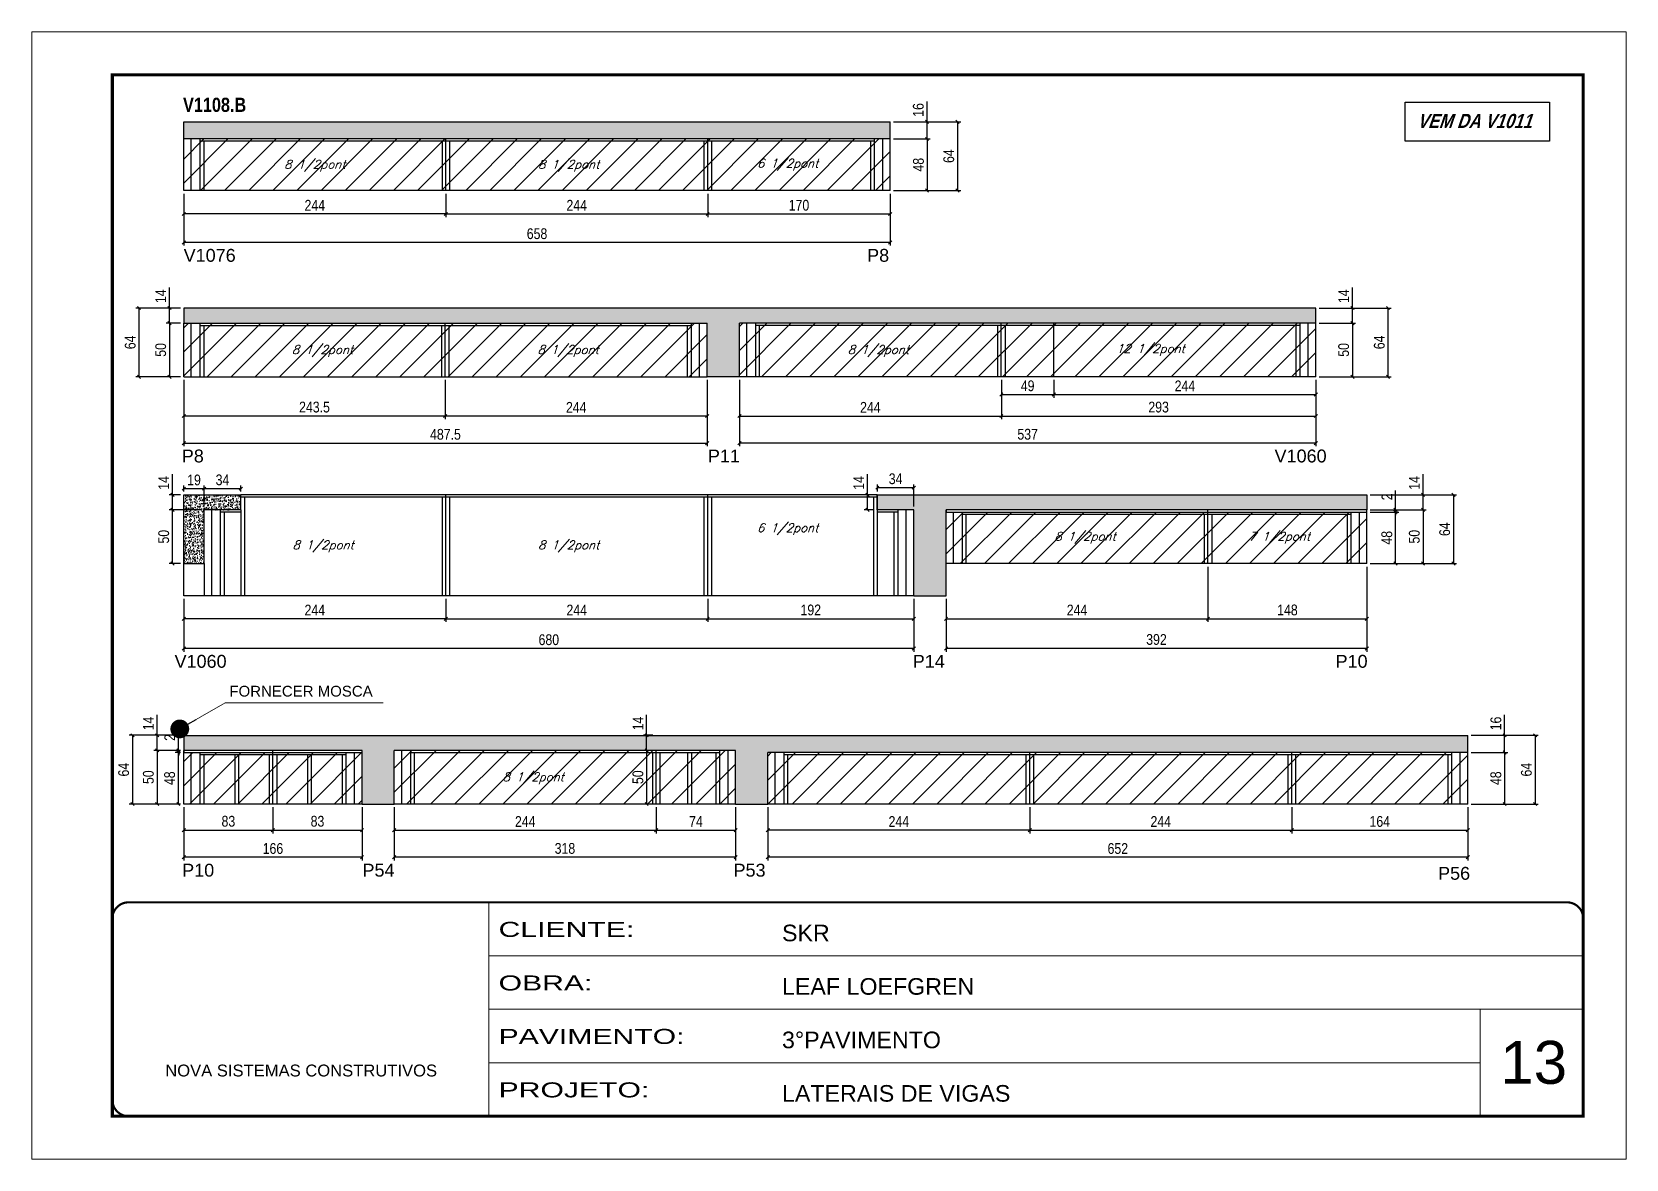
# Model space of a CAD drawing. Extents: x 3309 to 9563, y -2522 to 14608.
# Drawn here: x 3309 to 4794, y 10112 to 11162 of the extents above; entities that cross this region are included whole.
import ezdxf

# ---------------------------------------------------------------- set-up
doc = ezdxf.new("R2010")
doc.units = 0
doc.linetypes.add('CONTINUO', pattern=[0])
doc.linetypes.add('DASHED', pattern=[0.75, 0.5, -0.25])
for name, color, linetype in [('5', 5, 'Continuous'), ('COTA', 241, 'Continuous'), ('NOMENCLATURA', 7, 'Continuous'), ('Painéis', 200, 'Continuous'), ('SARR_2.2x7', 40, 'Continuous'), ('SARR_3.5x7', 81, 'Continuous'), ('texto', 7, 'Continuous')]:
    doc.layers.add(name, color=color, linetype=linetype)
for name, color, linetype, lineweight in [('CARIMBO', 255, 'Continuous', 9), ('Folhas', 255, 'Continuous', 9), ('Hachura', 251, 'Continuous', 9), ('SARRAFO DE PRESSAO', 251, 'DASHED', 9)]:
    doc.layers.add(name, color=color, linetype=linetype, lineweight=lineweight)
doc.styles.add('ARIAL', font='arial.ttf')
doc.styles.add('COTA TECNICA', font='techl___.ttf', dxfattribs={"height": 10})
doc.styles.add('Romans', font='romans.shx')
doc.styles.get("Standard").update_dxf_attribs({"font": 'arial.ttf'})
doc.styles.add('TECNICA', font='techb___.ttf', dxfattribs={"height": 10})
doc.styles.add('Tecnologia', font='')
doc.styles.get('Tecnologia').set_extended_font_data('Forgotten Futurist')
doc.dimstyles.new('3x', dxfattribs={"dimtxt": 10, "dimasz": 5, "dimexe": 7, "dimexo": 5, "dimgap": 4, "dimtad": 1, "dimdec": 4, "dimlfac": 0.333333, "dimdsep": 46, "dimtxsty": 'Standard', "dimblk": 'DOT', "dimcen": 0.09, "dimclrd": 1, "dimclre": 1, "dimclrt": 2, "dimadec": 0, "dimazin": 2, "dimtfac": 1, "dimtdec": 4, "dimtmove": 0, "dimatfit": 3, "dimldrblk": 'DOT', "dimfxl": 1, "dimtolj": 1, "dimtzin": 0, "dimlwd": 9, "dimlwe": 9, "dimarcsym": 0})
doc.dimstyles.new('PAINEL', dxfattribs={"dimtxt": 10, "dimasz": 3, "dimexe": 3, "dimexo": 3, "dimgap": 3, "dimtad": 1, "dimdec": 1, "dimzin": 12, "dimdsep": 46, "dimtxsty": 'COTA TECNICA', "dimblk1": 'OBLIQUE', "dimblk2": 'OBLIQUE', "dimsah": 1, "dimcen": 0.9, "dimclrd": 4, "dimclre": 4, "dimclrt": 240, "dimadec": 1, "dimazin": 3, "dimtfac": 1, "dimtdec": 1, "dimtmove": 0, "dimatfit": 3, "dimfxl": 1, "dimtolj": 1, "dimtzin": 12, "dimarcsym": 0})
pattern_1 = [(50, (-1598.5, 0), (5.46554, -0.4781726), [0.5715, -6.2865]), (355, (-1598.5, 0), (-1.0573026, 5.7317054), [0.4572, -5.0292175]), (100.451445, (-1598.0445, -0.04), (4.4082374, 5.2535326), [0.4857003, -5.3427073]), (46.1842, (-1598.5, 1.524), (8.1323712, -1.26127), [0.85725, -9.42975]), (96.63556, (-1597.822, 1.419), (7.122124, 7.4227837), [0.7285507, -8.014068]), (351.18415, (-1598.5, 1.524), (7.122124, 7.422784), [0.685799, -7.543792]), (21, (-1597.738, 1.143), (4.5484317, -3.067956), [0.5715, -6.2865]), (326, (-1597.738, 1.143), (1.8540609, 5.525639), [0.4572, -5.0292]), (71.451445, (-1597.359, 0.8873), (6.4024926, 2.457683), [0.4857003, -5.3426981]), (37.5, (-1598.5, 0), (0.0926581, 2.53665117), [0, -4.96824, 0, -5.1054, 0, -5.04825]), (7.5, (-1598.5, 0), (2.0045899, 3.00541724), [0, -2.91084, 0, -4.85394, 0, -1.92405]), (327.5, (-1600.1993, 0), (4.06771786, -0.17186232), [0, -1.905, 0, -5.9436, 0, -7.8867]), (317.5, (-1600.9613, 0), (4.4438754, 0.7627947), [0, -2.4765, 0, -3.94716, 0, -5.6007])]
pattern_2 = [(45, (-1598.5, 0), (-11.22532, 11.22532), [])]

msp = doc.modelspace()

# ---------------------------------------------------------------- texts
at = {"layer": '5', "linetype": 'Continuous'}
for s, rotation, p in [('V1076', 359.99996, (3450.74, 10947.98)), ('P8', 359.99996, (4087.38, 10947.98)), ('P8', 0.00004, (3449.01, 10761.08)), ('P11', 0.00004, (3939.06, 10761.08)), ('V1060', 0.00004, (4466.92, 10761.08)), ('V1060', 0.00004, (3442.26, 10569.81)), ('P14', 0.00004, (4129.88, 10569.81)), ('P10', 359.99996, (4523.73, 10569.81)), ('P10', 359.99996, (3449.36, 10375.25)), ('P54', 359.99996, (3617.33, 10375.25)), ('P53', 359.99996, (3962.96, 10375.25)), ('P56', 359.99996, (4619.21, 10372.33))]:
    msp.add_text(s, height=12, rotation=rotation, dxfattribs=at).set_placement(p)
at = {"layer": 'CARIMBO', "style": 'ARIAL'}
for s, height, p in [('FORNECER MOSCA', 10, (3493.34, 10543)), ('13', 40, (4677.23, 10182.28))]:
    msp.add_text(s, height=height, dxfattribs=at).set_placement(p)
at = {"layer": 'NOMENCLATURA', "style": 'TECNICA'}
msp.add_text('V1108.B', height=13.2, dxfattribs=at).set_placement((3450.17, 11087.59))
at = {"layer": 'NOMENCLATURA', "insert": (4652.94, 11085.76, 0), "char_height": 13.2, "width": 300.2766, "attachment_point": 2, "style": 'TECNICA'}
msp.add_mtext('{\\Q19;VEM DA V1011}', dxfattribs=at)
at = {"layer": 'texto', "color": 2, "char_height": 8, "attachment_point": 5, "style": 'Romans'}
for s, insert in [('{\\Q19;\\C256;8 1/2pont}', (3572.89, 11037.41)), ('{\\Q19;\\C256;8 1/2pont}', (3809.39, 11037.41)), ('{\\Q19;\\C256;6 1/2pont}', (4013.39, 11038.41)), ('{\\Q19;\\C256;8 1/2pont}', (3580.12, 10864.86)), ('{\\Q19;\\C256;8 1/2pont}', (3808.85, 10864.86)), ('{\\Q19;\\C256;8 1/2pont}', (4097.85, 10864.86)), ('{\\Q19;\\C256;12 1/2pont}', (4351.35, 10865.86)), ('{\\Q19;\\C256;6 1/2pont}', (4013.39, 10698.9)), ('{\\Q19;\\C256;8 1/2pont}', (4290.39, 10690.9)), ('{\\Q19;\\C256;7 1/2pont}', (4471.39, 10690.9)), ('{\\Q19;\\C256;8 1/2pont}', (3580.66, 10682.9)), ('{\\Q19;\\C256;8 1/2pont}', (3809.39, 10682.9)), ('{\\Q19;\\C256;8 1/2pont}', (3776.39, 10466.87))]:
    msp.add_mtext(s, dxfattribs=dict(at, insert=insert))

# ---------------------------------------------------------------- blocks, each defined once
blk = doc.blocks.new('9999999999')
at = {"color": 30, "linetype": 'CONTINUO'}
for p, q in [((98564.6, 34230.2), (98564.6, 34429.4)), ((98564.6, 34379.6), (99584, 34379.6)), ((98564.6, 34329.8), (99488, 34329.8)), ((99584, 34329.8), (99488, 34329.8)), ((99488, 34329.8), (99488, 34230.2)), ((98564.6, 34280), (99488, 34280))]:
    blk.add_line(p, q, dxfattribs=at)
at = {"color": 30, "linetype": 'CONTINUO', "const_width": 2}
blk.add_lwpolyline([(99584, 34230.2), (99584, 34414.4, 0.414214), (99569, 34429.4), (98229, 34429.4, 0.414214), (98214, 34414.4), (98214, 34245.2, 0.414214), (98229, 34230.2), (99584, 34230.2)], format="xyb", dxfattribs=at)
at = {"layer": 'Folhas'}
blk.add_lwpolyline([(98139, 34190.2), (99624, 34190.2), (99624, 35240.2), (98139, 35240.2)], close=True, dxfattribs=at)
at = {"layer": 'Folhas', "color": 30, "const_width": 3}
blk.add_lwpolyline([(98214, 34230.2), (99584, 34230.2), (99584, 35200.2), (98214, 35200.2)], close=True, dxfattribs=at)
at = {"color": 7, "linetype": 'Continuous', "ltscale": 5, "style": 'ARIAL'}
for s, height, p in [('SKR', 15.48, (98837.7, 34393.1)), ('LEAF LOEFGREN', 15.483, (98837.7, 34343.3)), ('3°PAVIMENTO', 15.483, (98837.7, 34293.5)), ('NOVA SISTEMAS CONSTRUTIVOS', 11.059, (98263.2, 34267.2)), ('LATERAIS DE VIGAS', 15.483, (98837.7, 34243.7))]:
    blk.add_text(s, height=height, dxfattribs=at).set_placement(p)
at = {"layer": 'Folhas', "color": 7, "style": 'Tecnologia', "width": 1.5}
for s, p in [('CLIENTE:', (98573.7, 34397.2)), ('OBRA:', (98573.7, 34347.3)), ('PAVIMENTO:', (98573.7, 34297.5)), ('PROJETO:', (98573.7, 34247.7))]:
    blk.add_text(s, height=14, dxfattribs=at).set_placement(p)
blk = doc.blocks.new('_Oblique')
at = {"color": 0, "linetype": 'ByBlock', "lineweight": -2}
blk.add_line((-0.5, -0.5), (0.5, 0.5), dxfattribs=at)
blk = doc.blocks.new('*D334')
at = {"layer": 'COTA', "color": 4, "linetype": 'ByBlock', "lineweight": -2, "transparency": 16777216}
for p, q in [((3450.9, 11011.4), (3450.9, 10989.5)), ((3694.9, 11011.4), (3694.9, 10989.5)), ((3694.9, 10992.5), (3450.9, 10992.5))]:
    blk.add_line(p, q, dxfattribs=at)
at = {"layer": 'Defpoints', "color": 0, "linetype": 'ByBlock', "transparency": 16777216}
for p in [(3450.9, 11014.4), (3694.9, 11014.4), (3450.9, 10992.5)]:
    blk.add_point(p, dxfattribs=at)
at = {"layer": 'COTA', "color": 4, "linetype": 'ByBlock', "lineweight": -2, "transparency": 16777216, "xscale": 3, "yscale": 3, "zscale": 3, "rotation": 180}
blk.add_blockref('_Oblique', (3450.9, 10992.5), dxfattribs=at)
at = {"layer": 'COTA', "color": 4, "linetype": 'ByBlock', "lineweight": -2, "transparency": 16777216, "xscale": 3, "yscale": 3, "zscale": 3}
blk.add_blockref('_Oblique', (3694.9, 10992.5), dxfattribs=at)
at = {"layer": 'COTA', "color": 240, "linetype": 'ByBlock', "transparency": 16777216, "insert": (3572.9, 11000.6), "char_height": 10, "attachment_point": 5, "style": 'COTA TECNICA'}
blk.add_mtext('\\A1;244', dxfattribs=at)
blk = doc.blocks.new('*D365')
at = {"layer": 'COTA', "color": 4, "linetype": 'ByBlock', "lineweight": -2, "transparency": 16777216}
for p, q in [((3450.9, 11011.4), (3450.9, 10963)), ((4108.9, 11011.4), (4108.9, 10963)), ((4108.9, 10966), (3450.9, 10966))]:
    blk.add_line(p, q, dxfattribs=at)
at = {"layer": 'Defpoints', "color": 0, "linetype": 'ByBlock', "transparency": 16777216}
for p in [(3450.9, 11014.4), (4108.9, 11014.4), (3450.9, 10966)]:
    blk.add_point(p, dxfattribs=at)
at = {"layer": 'COTA', "color": 4, "linetype": 'ByBlock', "lineweight": -2, "transparency": 16777216, "xscale": 3, "yscale": 3, "zscale": 3, "rotation": 180}
blk.add_blockref('_Oblique', (3450.9, 10966), dxfattribs=at)
at = {"layer": 'COTA', "color": 4, "linetype": 'ByBlock', "lineweight": -2, "transparency": 16777216, "xscale": 3, "yscale": 3, "zscale": 3}
blk.add_blockref('_Oblique', (4108.9, 10966), dxfattribs=at)
at = {"layer": 'COTA', "color": 240, "linetype": 'ByBlock', "transparency": 16777216, "insert": (3779.9, 10974.1), "char_height": 10, "attachment_point": 5, "style": 'COTA TECNICA'}
blk.add_mtext('\\A1;658', dxfattribs=at)
blk = doc.blocks.new('*D335')
at = {"layer": 'COTA', "color": 4, "lineweight": -2, "transparency": 16777216}
for p, q in [((3694.9, 11011.4), (3694.9, 10989.5)), ((3938.9, 11011.4), (3938.9, 10989.5)), ((3694.9, 10992.5), (3938.9, 10992.5))]:
    blk.add_line(p, q, dxfattribs=at)
at = {"layer": 'Defpoints', "color": 0, "transparency": 16777216}
for p in [(3694.9, 11014.4, 0), (3938.9, 11014.4, 0), (3938.9, 10992.5)]:
    blk.add_point(p, dxfattribs=at)
at = {"layer": 'COTA', "color": 4, "lineweight": -2, "transparency": 16777216, "xscale": 3, "yscale": 3, "zscale": 3, "rotation": 180}
blk.add_blockref('_Oblique', (3694.9, 10992.5), dxfattribs=at)
at = {"layer": 'COTA', "color": 4, "lineweight": -2, "transparency": 16777216, "xscale": 3, "yscale": 3, "zscale": 3}
blk.add_blockref('_Oblique', (3938.9, 10992.5), dxfattribs=at)
at = {"layer": 'COTA', "color": 240, "transparency": 16777216, "insert": (3816.9, 11000.6), "char_height": 10, "attachment_point": 5, "style": 'COTA TECNICA'}
blk.add_mtext('\\A1;244', dxfattribs=at)
blk = doc.blocks.new('*D336')
at = {"layer": 'COTA', "color": 4, "lineweight": -2, "transparency": 16777216}
for p, q in [((4111.9, 11078.4), (4174.6, 11078.4)), ((4171.6, 11078.4), (4171.6, 11014.4)), ((4111.9, 11014.4), (4174.6, 11014.4))]:
    blk.add_line(p, q, dxfattribs=at)
at = {"layer": 'Defpoints', "color": 0, "transparency": 16777216}
for p in [(4108.9, 11078.4, 0), (4108.9, 11014.4, 0), (4171.6, 11014.4)]:
    blk.add_point(p, dxfattribs=at)
at = {"layer": 'COTA', "color": 4, "lineweight": -2, "transparency": 16777216, "xscale": 3, "yscale": 3, "zscale": 3}
for p, rotation in [((4171.6, 11078.4), 90), ((4171.6, 11014.4), 270)]:
    blk.add_blockref('_Oblique', p, dxfattribs=dict(at, rotation=rotation))
at = {"layer": 'COTA', "color": 240, "transparency": 16777216, "insert": (4163.5, 11046.4), "char_height": 10, "attachment_point": 5, "rotation": 90, "style": 'COTA TECNICA'}
blk.add_mtext('\\A1;64', dxfattribs=at)
blk = doc.blocks.new('*D366')
at = {"layer": 'COTA', "color": 4, "lineweight": -2, "transparency": 16777216}
for p, q in [((3938.9, 11011.4), (3938.9, 10989.5)), ((4108.9, 11011.4), (4108.9, 10989.5)), ((3938.9, 10992.5), (4108.9, 10992.5))]:
    blk.add_line(p, q, dxfattribs=at)
at = {"layer": 'Defpoints', "color": 0, "transparency": 16777216}
for p in [(3938.9, 11014.4, 0), (4108.9, 11014.4, 0), (4108.9, 10992.5)]:
    blk.add_point(p, dxfattribs=at)
at = {"layer": 'COTA', "color": 4, "lineweight": -2, "transparency": 16777216, "xscale": 3, "yscale": 3, "zscale": 3, "rotation": 180}
blk.add_blockref('_Oblique', (3938.9, 10992.5), dxfattribs=at)
at = {"layer": 'COTA', "color": 4, "lineweight": -2, "transparency": 16777216, "xscale": 3, "yscale": 3, "zscale": 3}
blk.add_blockref('_Oblique', (4108.9, 10992.5), dxfattribs=at)
at = {"layer": 'COTA', "color": 240, "transparency": 16777216, "insert": (4023.9, 11000.6), "char_height": 10, "attachment_point": 5, "style": 'COTA TECNICA'}
blk.add_mtext('\\A1;170', dxfattribs=at)
blk = doc.blocks.new('*D354')
at = {"layer": 'COTA', "color": 4, "lineweight": -2, "transparency": 16777216}
for p, q in [((4111.9, 11062.4), (4146.2, 11062.4)), ((4143.2, 11062.4), (4143.2, 11014.4)), ((4111.9, 11014.4), (4146.2, 11014.4))]:
    blk.add_line(p, q, dxfattribs=at)
at = {"layer": 'Defpoints', "color": 0, "transparency": 16777216}
for p in [(4108.9, 11062.4, 0), (4108.9, 11014.4, 0), (4143.2, 11014.4)]:
    blk.add_point(p, dxfattribs=at)
at = {"layer": 'COTA', "color": 4, "lineweight": -2, "transparency": 16777216, "xscale": 3, "yscale": 3, "zscale": 3}
for p, rotation in [((4143.2, 11062.4), 90), ((4143.2, 11014.4), 270)]:
    blk.add_blockref('_Oblique', p, dxfattribs=dict(at, rotation=rotation))
at = {"layer": 'COTA', "color": 240, "transparency": 16777216, "insert": (4135.2, 11038.4), "char_height": 10, "attachment_point": 5, "rotation": 90, "style": 'COTA TECNICA'}
blk.add_mtext('\\A1;48', dxfattribs=at)
blk = doc.blocks.new('*D355')
at = {"layer": 'COTA', "color": 4, "lineweight": -2, "transparency": 16777216}
for p, q in [((4143.2, 11078.4), (4143.2, 11097.4)), ((4111.9, 11078.4), (4146.2, 11078.4)), ((4143.2, 11062.4), (4143.2, 11078.4)), ((4111.9, 11062.4), (4146.2, 11062.4))]:
    blk.add_line(p, q, dxfattribs=at)
at = {"layer": 'Defpoints', "color": 0, "transparency": 16777216}
for p in [(4108.9, 11078.4, 0), (4143.2, 11078.4), (4108.9, 11062.4, 0)]:
    blk.add_point(p, dxfattribs=at)
at = {"layer": 'COTA', "color": 4, "lineweight": -2, "transparency": 16777216, "xscale": 3, "yscale": 3, "zscale": 3}
for p, rotation in [((4143.2, 11078.4), 90), ((4143.2, 11062.4), 270)]:
    blk.add_blockref('_Oblique', p, dxfattribs=dict(at, rotation=rotation))
at = {"layer": 'COTA', "color": 240, "transparency": 16777216, "insert": (4135.1, 11089.4), "char_height": 10, "attachment_point": 5, "rotation": 90, "style": 'COTA TECNICA'}
blk.add_mtext('\\A1;16', dxfattribs=at)
blk = doc.blocks.new('*D356')
at = {"layer": 'COTA', "color": 4, "linetype": 'ByBlock', "lineweight": -2, "transparency": 16777216}
for p, q in [((3450.9, 10837.9), (3450.9, 10776.1)), ((3938.4, 10837.9), (3938.4, 10776.1)), ((3450.9, 10779.1), (3938.4, 10779.1))]:
    blk.add_line(p, q, dxfattribs=at)
at = {"layer": 'Defpoints', "color": 0, "linetype": 'ByBlock', "transparency": 16777216}
for p in [(3450.9, 10840.9), (3938.4, 10840.9), (3938.4, 10779.1)]:
    blk.add_point(p, dxfattribs=at)
at = {"layer": 'COTA', "color": 4, "linetype": 'ByBlock', "lineweight": -2, "transparency": 16777216, "xscale": 3, "yscale": 3, "zscale": 3, "rotation": 180}
blk.add_blockref('_Oblique', (3450.9, 10779.1), dxfattribs=at)
at = {"layer": 'COTA', "color": 4, "linetype": 'ByBlock', "lineweight": -2, "transparency": 16777216, "xscale": 3, "yscale": 3, "zscale": 3}
blk.add_blockref('_Oblique', (3938.4, 10779.1), dxfattribs=at)
at = {"layer": 'COTA', "color": 240, "linetype": 'ByBlock', "transparency": 16777216, "insert": (3694.6, 10787.2), "char_height": 10, "attachment_point": 5, "style": 'COTA TECNICA'}
blk.add_mtext('\\A1;487.5', dxfattribs=at)
blk = doc.blocks.new('*D357')
at = {"layer": 'COTA', "color": 4, "lineweight": -2, "transparency": 16777216}
for p, q in [((3694.4, 10837.9), (3694.4, 10801.3)), ((3938.4, 10837.9), (3938.4, 10801.3)), ((3938.4, 10804.3), (3694.4, 10804.3))]:
    blk.add_line(p, q, dxfattribs=at)
at = {"layer": 'Defpoints', "color": 0, "transparency": 16777216}
for p in [(3694.4, 10840.9), (3938.4, 10840.9), (3694.4, 10804.3)]:
    blk.add_point(p, dxfattribs=at)
at = {"layer": 'COTA', "color": 4, "lineweight": -2, "transparency": 16777216, "xscale": 3, "yscale": 3, "zscale": 3, "rotation": 180}
blk.add_blockref('_Oblique', (3694.4, 10804.3), dxfattribs=at)
at = {"layer": 'COTA', "color": 4, "lineweight": -2, "transparency": 16777216, "xscale": 3, "yscale": 3, "zscale": 3}
blk.add_blockref('_Oblique', (3938.4, 10804.3), dxfattribs=at)
at = {"layer": 'COTA', "color": 240, "transparency": 16777216, "insert": (3816.4, 10812.4), "char_height": 10, "attachment_point": 5, "style": 'COTA TECNICA'}
blk.add_mtext('\\A1;244', dxfattribs=at)
blk = doc.blocks.new('*D358')
at = {"layer": 'COTA', "color": 4, "lineweight": -2, "transparency": 16777216}
for p, q in [((3450.9, 10837.9), (3450.9, 10801.3)), ((3694.4, 10837.9), (3694.4, 10801.3)), ((3694.4, 10804.3), (3450.9, 10804.3))]:
    blk.add_line(p, q, dxfattribs=at)
at = {"layer": 'Defpoints', "color": 0, "transparency": 16777216}
for p in [(3450.9, 10840.9), (3694.4, 10840.9), (3450.9, 10804.3)]:
    blk.add_point(p, dxfattribs=at)
at = {"layer": 'COTA', "color": 4, "lineweight": -2, "transparency": 16777216, "xscale": 3, "yscale": 3, "zscale": 3, "rotation": 180}
blk.add_blockref('_Oblique', (3450.9, 10804.3), dxfattribs=at)
at = {"layer": 'COTA', "color": 4, "lineweight": -2, "transparency": 16777216, "xscale": 3, "yscale": 3, "zscale": 3}
blk.add_blockref('_Oblique', (3694.4, 10804.3), dxfattribs=at)
at = {"layer": 'COTA', "color": 240, "transparency": 16777216, "insert": (3572.6, 10812.6), "char_height": 10, "attachment_point": 5, "style": 'COTA TECNICA'}
blk.add_mtext('\\A1;243.5', dxfattribs=at)
blk = doc.blocks.new('*D330')
at = {"layer": 'COTA', "color": 4, "lineweight": -2, "transparency": 16777216}
for p, q in [((3447.9, 10904.9), (3406.1, 10904.9)), ((3409.1, 10904.9), (3409.1, 10840.9)), ((3447.9, 10840.9), (3406.1, 10840.9))]:
    blk.add_line(p, q, dxfattribs=at)
at = {"layer": 'Defpoints', "color": 0, "transparency": 16777216}
for p in [(3450.9, 10904.9, 0), (3409.1, 10840.9), (3450.9, 10840.9, 0)]:
    blk.add_point(p, dxfattribs=at)
at = {"layer": 'COTA', "color": 4, "lineweight": -2, "transparency": 16777216, "xscale": 3, "yscale": 3, "zscale": 3}
for p, rotation in [((3409.1, 10904.9), 90), ((3409.1, 10840.9), 270)]:
    blk.add_blockref('_Oblique', p, dxfattribs=dict(at, rotation=rotation))
at = {"layer": 'COTA', "color": 240, "transparency": 16777216, "insert": (3401, 10872.9), "char_height": 10, "attachment_point": 5, "rotation": 90, "style": 'COTA TECNICA'}
blk.add_mtext('\\A1;64', dxfattribs=at)
blk = doc.blocks.new('*D331')
at = {"layer": 'COTA', "color": 4, "lineweight": -2, "transparency": 16777216}
for p, q in [((3447.9, 10890.9), (3434.5, 10890.9)), ((3437.5, 10890.9), (3437.5, 10840.9)), ((3447.9, 10840.9), (3434.5, 10840.9))]:
    blk.add_line(p, q, dxfattribs=at)
at = {"layer": 'Defpoints', "color": 0, "transparency": 16777216}
for p in [(3450.9, 10890.9, 0), (3437.5, 10840.9), (3450.9, 10840.9, 0)]:
    blk.add_point(p, dxfattribs=at)
at = {"layer": 'COTA', "color": 4, "lineweight": -2, "transparency": 16777216, "xscale": 3, "yscale": 3, "zscale": 3}
for p, rotation in [((3437.5, 10890.9), 90), ((3437.5, 10840.9), 270)]:
    blk.add_blockref('_Oblique', p, dxfattribs=dict(at, rotation=rotation))
at = {"layer": 'COTA', "color": 240, "transparency": 16777216, "insert": (3429.4, 10865.9), "char_height": 10, "attachment_point": 5, "rotation": 90, "style": 'COTA TECNICA'}
blk.add_mtext('\\A1;50', dxfattribs=at)
blk = doc.blocks.new('*D332')
at = {"layer": 'COTA', "color": 4, "lineweight": -2, "transparency": 16777216}
for p, q in [((3437.5, 10904.9), (3437.5, 10924)), ((3447.9, 10904.9), (3434.5, 10904.9)), ((3437.5, 10890.9), (3437.5, 10904.9)), ((3447.9, 10890.9), (3434.5, 10890.9))]:
    blk.add_line(p, q, dxfattribs=at)
at = {"layer": 'Defpoints', "color": 0, "transparency": 16777216}
for p in [(3437.5, 10904.9), (3450.9, 10904.9, 0), (3450.9, 10890.9, 0)]:
    blk.add_point(p, dxfattribs=at)
at = {"layer": 'COTA', "color": 4, "lineweight": -2, "transparency": 16777216, "xscale": 3, "yscale": 3, "zscale": 3}
for p, rotation in [((3437.5, 10904.9), 90), ((3437.5, 10890.9), 270)]:
    blk.add_blockref('_Oblique', p, dxfattribs=dict(at, rotation=rotation))
at = {"layer": 'COTA', "color": 240, "transparency": 16777216, "insert": (3429.4, 10915.9), "char_height": 10, "attachment_point": 5, "rotation": 90, "style": 'COTA TECNICA'}
blk.add_mtext('\\A1;14', dxfattribs=at)
blk = doc.blocks.new('*D359')
at = {"layer": 'COTA', "color": 4, "linetype": 'ByBlock', "lineweight": -2, "transparency": 16777216}
for p, q in [((3968.4, 10837.9), (3968.4, 10776.1)), ((4505.4, 10837.9), (4505.4, 10776.1)), ((4505.4, 10779.1), (3968.4, 10779.1))]:
    blk.add_line(p, q, dxfattribs=at)
at = {"layer": 'Defpoints', "color": 0, "linetype": 'ByBlock', "transparency": 16777216}
for p in [(3968.4, 10840.9), (4505.4, 10840.9), (3968.4, 10779.1)]:
    blk.add_point(p, dxfattribs=at)
at = {"layer": 'COTA', "color": 4, "linetype": 'ByBlock', "lineweight": -2, "transparency": 16777216, "xscale": 3, "yscale": 3, "zscale": 3, "rotation": 180}
blk.add_blockref('_Oblique', (3968.4, 10779.1), dxfattribs=at)
at = {"layer": 'COTA', "color": 4, "linetype": 'ByBlock', "lineweight": -2, "transparency": 16777216, "xscale": 3, "yscale": 3, "zscale": 3}
blk.add_blockref('_Oblique', (4505.4, 10779.1), dxfattribs=at)
at = {"layer": 'COTA', "color": 240, "linetype": 'ByBlock', "transparency": 16777216, "insert": (4236.9, 10787.3), "char_height": 10, "attachment_point": 5, "style": 'COTA TECNICA'}
blk.add_mtext('\\A1;537', dxfattribs=at)
blk = doc.blocks.new('*D360')
at = {"layer": 'COTA', "color": 4, "lineweight": -2, "transparency": 16777216}
for p, q in [((3968.4, 10837.9), (3968.4, 10801.3)), ((4212.4, 10837.9), (4212.4, 10801.3)), ((3968.4, 10804.3), (4212.4, 10804.3))]:
    blk.add_line(p, q, dxfattribs=at)
at = {"layer": 'Defpoints', "color": 0, "transparency": 16777216}
for p in [(3968.4, 10840.9), (4212.4, 10840.9), (4212.4, 10804.3)]:
    blk.add_point(p, dxfattribs=at)
at = {"layer": 'COTA', "color": 4, "lineweight": -2, "transparency": 16777216, "xscale": 3, "yscale": 3, "zscale": 3, "rotation": 180}
blk.add_blockref('_Oblique', (3968.4, 10804.3), dxfattribs=at)
at = {"layer": 'COTA', "color": 4, "lineweight": -2, "transparency": 16777216, "xscale": 3, "yscale": 3, "zscale": 3}
blk.add_blockref('_Oblique', (4212.4, 10804.3), dxfattribs=at)
at = {"layer": 'COTA', "color": 240, "transparency": 16777216, "insert": (4090.4, 10812.4), "char_height": 10, "attachment_point": 5, "style": 'COTA TECNICA'}
blk.add_mtext('\\A1;244', dxfattribs=at)
blk = doc.blocks.new('*D361')
at = {"layer": 'COTA', "color": 4, "lineweight": -2, "transparency": 16777216}
for p, q in [((4212.4, 10837.9), (4212.4, 10801.3)), ((4505.4, 10837.9), (4505.4, 10801.3)), ((4212.4, 10804.3), (4505.4, 10804.3))]:
    blk.add_line(p, q, dxfattribs=at)
at = {"layer": 'Defpoints', "color": 0, "transparency": 16777216}
for p in [(4212.4, 10840.9), (4505.4, 10840.9), (4505.4, 10804.3)]:
    blk.add_point(p, dxfattribs=at)
at = {"layer": 'COTA', "color": 4, "lineweight": -2, "transparency": 16777216, "xscale": 3, "yscale": 3, "zscale": 3, "rotation": 180}
blk.add_blockref('_Oblique', (4212.4, 10804.3), dxfattribs=at)
at = {"layer": 'COTA', "color": 4, "lineweight": -2, "transparency": 16777216, "xscale": 3, "yscale": 3, "zscale": 3}
blk.add_blockref('_Oblique', (4505.4, 10804.3), dxfattribs=at)
at = {"layer": 'COTA', "color": 240, "transparency": 16777216, "insert": (4358.9, 10812.6), "char_height": 10, "attachment_point": 5, "style": 'COTA TECNICA'}
blk.add_mtext('\\A1;293', dxfattribs=at)
blk = doc.blocks.new('*D362')
at = {"layer": 'COTA', "color": 4, "lineweight": -2, "transparency": 16777216}
for p, q in [((4212.4, 10837.9), (4212.4, 10821.3)), ((4261.4, 10837.9), (4261.4, 10821.3)), ((4212.4, 10824.3), (4261.4, 10824.3))]:
    blk.add_line(p, q, dxfattribs=at)
at = {"layer": 'Defpoints', "color": 0, "transparency": 16777216}
for p in [(4212.4, 10840.9), (4261.4, 10840.9), (4261.4, 10824.3)]:
    blk.add_point(p, dxfattribs=at)
at = {"layer": 'COTA', "color": 4, "lineweight": -2, "transparency": 16777216, "xscale": 3, "yscale": 3, "zscale": 3, "rotation": 180}
blk.add_blockref('_Oblique', (4212.4, 10824.3), dxfattribs=at)
at = {"layer": 'COTA', "color": 4, "lineweight": -2, "transparency": 16777216, "xscale": 3, "yscale": 3, "zscale": 3}
blk.add_blockref('_Oblique', (4261.4, 10824.3), dxfattribs=at)
at = {"layer": 'COTA', "color": 240, "transparency": 16777216, "insert": (4236.9, 10832.4), "char_height": 10, "attachment_point": 5, "style": 'COTA TECNICA'}
blk.add_mtext('\\A1;49', dxfattribs=at)
blk = doc.blocks.new('*D363')
at = {"layer": 'COTA', "color": 4, "lineweight": -2, "transparency": 16777216}
for p, q in [((4261.4, 10837.9), (4261.4, 10821.3)), ((4505.4, 10837.9), (4505.4, 10821.3)), ((4261.4, 10824.3), (4505.4, 10824.3))]:
    blk.add_line(p, q, dxfattribs=at)
at = {"layer": 'Defpoints', "color": 0, "transparency": 16777216}
for p in [(4261.4, 10840.9), (4505.4, 10840.9), (4505.4, 10824.3)]:
    blk.add_point(p, dxfattribs=at)
at = {"layer": 'COTA', "color": 4, "lineweight": -2, "transparency": 16777216, "xscale": 3, "yscale": 3, "zscale": 3, "rotation": 180}
blk.add_blockref('_Oblique', (4261.4, 10824.3), dxfattribs=at)
at = {"layer": 'COTA', "color": 4, "lineweight": -2, "transparency": 16777216, "xscale": 3, "yscale": 3, "zscale": 3}
blk.add_blockref('_Oblique', (4505.4, 10824.3), dxfattribs=at)
at = {"layer": 'COTA', "color": 240, "transparency": 16777216, "insert": (4383.4, 10832.4), "char_height": 10, "attachment_point": 5, "style": 'COTA TECNICA'}
blk.add_mtext('\\A1;244', dxfattribs=at)
blk = doc.blocks.new('*D364')
at = {"layer": 'COTA', "color": 4, "lineweight": -2, "transparency": 16777216}
for p, q in [((4508.4, 10890.9), (4542.4, 10890.9)), ((4539.4, 10890.9), (4539.4, 10840.9)), ((4508.4, 10840.9), (4542.4, 10840.9))]:
    blk.add_line(p, q, dxfattribs=at)
at = {"layer": 'Defpoints', "color": 0, "transparency": 16777216}
for p in [(4505.4, 10890.9), (4505.4, 10840.9), (4539.4, 10840.9)]:
    blk.add_point(p, dxfattribs=at)
at = {"layer": 'COTA', "color": 4, "lineweight": -2, "transparency": 16777216, "xscale": 3, "yscale": 3, "zscale": 3}
for p, rotation in [((4539.4, 10890.9), 90), ((4539.4, 10840.9), 270)]:
    blk.add_blockref('_Oblique', p, dxfattribs=dict(at, rotation=rotation))
at = {"layer": 'COTA', "color": 240, "transparency": 16777216, "insert": (4531.3, 10865.9), "char_height": 10, "attachment_point": 5, "rotation": 90, "style": 'COTA TECNICA'}
blk.add_mtext('\\A1;50', dxfattribs=at)
blk = doc.blocks.new('*D333')
at = {"layer": 'COTA', "color": 4, "linetype": 'ByBlock', "lineweight": -2, "transparency": 16777216}
for p, q in [((3450.9, 10633.9), (3450.9, 10612.5)), ((3694.9, 10633.9), (3694.9, 10612.5)), ((3694.9, 10615.5), (3450.9, 10615.5))]:
    blk.add_line(p, q, dxfattribs=at)
at = {"layer": 'Defpoints', "color": 0, "linetype": 'ByBlock', "transparency": 16777216}
for p in [(3450.9, 10636.9), (3694.9, 10636.9), (3450.9, 10615.5)]:
    blk.add_point(p, dxfattribs=at)
at = {"layer": 'COTA', "color": 4, "linetype": 'ByBlock', "lineweight": -2, "transparency": 16777216, "xscale": 3, "yscale": 3, "zscale": 3, "rotation": 180}
blk.add_blockref('_Oblique', (3450.9, 10615.5), dxfattribs=at)
at = {"layer": 'COTA', "color": 4, "linetype": 'ByBlock', "lineweight": -2, "transparency": 16777216, "xscale": 3, "yscale": 3, "zscale": 3}
blk.add_blockref('_Oblique', (3694.9, 10615.5), dxfattribs=at)
at = {"layer": 'COTA', "color": 240, "linetype": 'ByBlock', "transparency": 16777216, "insert": (3572.9, 10623.6), "char_height": 10, "attachment_point": 5, "style": 'COTA TECNICA'}
blk.add_mtext('\\A1;244', dxfattribs=at)
blk = doc.blocks.new('*D337')
at = {"layer": 'COTA', "color": 4, "linetype": 'ByBlock', "lineweight": -2, "transparency": 16777216}
for p, q in [((3450.9, 10633.9), (3450.9, 10584.8)), ((4130.9, 10633.9), (4130.9, 10584.8)), ((4130.9, 10587.8), (3450.9, 10587.8))]:
    blk.add_line(p, q, dxfattribs=at)
at = {"layer": 'Defpoints', "color": 0, "linetype": 'ByBlock', "transparency": 16777216}
for p in [(3450.9, 10636.9), (4130.9, 10636.9), (3450.9, 10587.8)]:
    blk.add_point(p, dxfattribs=at)
at = {"layer": 'COTA', "color": 4, "linetype": 'ByBlock', "lineweight": -2, "transparency": 16777216, "xscale": 3, "yscale": 3, "zscale": 3, "rotation": 180}
blk.add_blockref('_Oblique', (3450.9, 10587.8), dxfattribs=at)
at = {"layer": 'COTA', "color": 4, "linetype": 'ByBlock', "lineweight": -2, "transparency": 16777216, "xscale": 3, "yscale": 3, "zscale": 3}
blk.add_blockref('_Oblique', (4130.9, 10587.8), dxfattribs=at)
at = {"layer": 'COTA', "color": 240, "linetype": 'ByBlock', "transparency": 16777216, "insert": (3790.9, 10595.9), "char_height": 10, "attachment_point": 5, "style": 'COTA TECNICA'}
blk.add_mtext('\\A1;680', dxfattribs=at)
blk = doc.blocks.new('*D320')
at = {"layer": 'COTA', "color": 4, "lineweight": -2, "transparency": 16777216}
for p, q in [((3694.9, 10633.9), (3694.9, 10612.5)), ((3938.9, 10633.9), (3938.9, 10612.5)), ((3694.9, 10615.5), (3938.9, 10615.5))]:
    blk.add_line(p, q, dxfattribs=at)
at = {"layer": 'Defpoints', "color": 0, "transparency": 16777216}
for p in [(3694.9, 10636.9, 0), (3938.9, 10636.9, 0), (3938.9, 10615.5)]:
    blk.add_point(p, dxfattribs=at)
at = {"layer": 'COTA', "color": 4, "lineweight": -2, "transparency": 16777216, "xscale": 3, "yscale": 3, "zscale": 3, "rotation": 180}
blk.add_blockref('_Oblique', (3694.9, 10615.5), dxfattribs=at)
at = {"layer": 'COTA', "color": 4, "lineweight": -2, "transparency": 16777216, "xscale": 3, "yscale": 3, "zscale": 3}
blk.add_blockref('_Oblique', (3938.9, 10615.5), dxfattribs=at)
at = {"layer": 'COTA', "color": 240, "transparency": 16777216, "insert": (3816.9, 10623.6), "char_height": 10, "attachment_point": 5, "style": 'COTA TECNICA'}
blk.add_mtext('\\A1;244', dxfattribs=at)
blk = doc.blocks.new('*D338')
at = {"layer": 'COTA', "color": 4, "lineweight": -2, "transparency": 16777216}
for p, q in [((3938.9, 10633.9), (3938.9, 10612.5)), ((4130.9, 10633.9), (4130.9, 10612.5)), ((3938.9, 10615.5), (4130.9, 10615.5))]:
    blk.add_line(p, q, dxfattribs=at)
at = {"layer": 'Defpoints', "color": 0, "transparency": 16777216}
for p in [(3938.9, 10636.9, 0), (4130.9, 10636.9, 0), (4130.9, 10615.5)]:
    blk.add_point(p, dxfattribs=at)
at = {"layer": 'COTA', "color": 4, "lineweight": -2, "transparency": 16777216, "xscale": 3, "yscale": 3, "zscale": 3, "rotation": 180}
blk.add_blockref('_Oblique', (3938.9, 10615.5), dxfattribs=at)
at = {"layer": 'COTA', "color": 4, "lineweight": -2, "transparency": 16777216, "xscale": 3, "yscale": 3, "zscale": 3}
blk.add_blockref('_Oblique', (4130.9, 10615.5), dxfattribs=at)
at = {"layer": 'COTA', "color": 240, "transparency": 16777216, "insert": (4034.9, 10623.6), "char_height": 10, "attachment_point": 5, "style": 'COTA TECNICA'}
blk.add_mtext('\\A1;192', dxfattribs=at)
blk = doc.blocks.new('*D339')
at = {"layer": 'COTA', "color": 4, "linetype": 'ByBlock', "lineweight": -2, "transparency": 16777216}
for p, q in [((4552.9, 10663.9), (4552.9, 10584.8)), ((4160.9, 10633.9), (4160.9, 10584.8)), ((4552.9, 10587.8), (4160.9, 10587.8))]:
    blk.add_line(p, q, dxfattribs=at)
at = {"layer": 'Defpoints', "color": 0, "linetype": 'ByBlock', "transparency": 16777216}
for p in [(4552.9, 10666.9), (4160.9, 10636.9), (4160.9, 10587.8)]:
    blk.add_point(p, dxfattribs=at)
at = {"layer": 'COTA', "color": 4, "linetype": 'ByBlock', "lineweight": -2, "transparency": 16777216, "xscale": 3, "yscale": 3, "zscale": 3, "rotation": 180}
blk.add_blockref('_Oblique', (4160.9, 10587.8), dxfattribs=at)
at = {"layer": 'COTA', "color": 4, "linetype": 'ByBlock', "lineweight": -2, "transparency": 16777216, "xscale": 3, "yscale": 3, "zscale": 3}
blk.add_blockref('_Oblique', (4552.9, 10587.8), dxfattribs=at)
at = {"layer": 'COTA', "color": 240, "linetype": 'ByBlock', "transparency": 16777216, "insert": (4356.9, 10596.1), "char_height": 10, "attachment_point": 5, "style": 'COTA TECNICA'}
blk.add_mtext('\\A1;392', dxfattribs=at)
blk = doc.blocks.new('*D340')
at = {"layer": 'COTA', "color": 4, "lineweight": -2, "transparency": 16777216}
for p, q in [((4404.9, 10663.9), (4404.9, 10612.5)), ((4160.9, 10633.9), (4160.9, 10612.5)), ((4160.9, 10615.5), (4404.9, 10615.5))]:
    blk.add_line(p, q, dxfattribs=at)
at = {"layer": 'Defpoints', "color": 0, "transparency": 16777216}
for p in [(4404.9, 10666.9), (4160.9, 10636.9), (4404.9, 10615.5)]:
    blk.add_point(p, dxfattribs=at)
at = {"layer": 'COTA', "color": 4, "lineweight": -2, "transparency": 16777216, "xscale": 3, "yscale": 3, "zscale": 3, "rotation": 180}
blk.add_blockref('_Oblique', (4160.9, 10615.5), dxfattribs=at)
at = {"layer": 'COTA', "color": 4, "lineweight": -2, "transparency": 16777216, "xscale": 3, "yscale": 3, "zscale": 3}
blk.add_blockref('_Oblique', (4404.9, 10615.5), dxfattribs=at)
at = {"layer": 'COTA', "color": 240, "transparency": 16777216, "insert": (4282.9, 10623.6), "char_height": 10, "attachment_point": 5, "style": 'COTA TECNICA'}
blk.add_mtext('\\A1;244', dxfattribs=at)
blk = doc.blocks.new('*D341')
at = {"layer": 'COTA', "color": 4, "lineweight": -2, "transparency": 16777216}
for p, q in [((4404.9, 10663.9), (4404.9, 10612.5)), ((4552.9, 10663.9), (4552.9, 10612.5)), ((4404.9, 10615.5), (4552.9, 10615.5))]:
    blk.add_line(p, q, dxfattribs=at)
at = {"layer": 'Defpoints', "color": 0, "transparency": 16777216}
for p in [(4404.9, 10666.9), (4552.9, 10666.9), (4552.9, 10615.5)]:
    blk.add_point(p, dxfattribs=at)
at = {"layer": 'COTA', "color": 4, "lineweight": -2, "transparency": 16777216, "xscale": 3, "yscale": 3, "zscale": 3, "rotation": 180}
blk.add_blockref('_Oblique', (4404.9, 10615.5), dxfattribs=at)
at = {"layer": 'COTA', "color": 4, "lineweight": -2, "transparency": 16777216, "xscale": 3, "yscale": 3, "zscale": 3}
blk.add_blockref('_Oblique', (4552.9, 10615.5), dxfattribs=at)
at = {"layer": 'COTA', "color": 240, "transparency": 16777216, "insert": (4478.9, 10623.6), "char_height": 10, "attachment_point": 5, "style": 'COTA TECNICA'}
blk.add_mtext('\\A1;148', dxfattribs=at)
blk = doc.blocks.new('*D321')
at = {"layer": 'COTA', "color": 4, "lineweight": -2, "transparency": 16777216}
for p, q in [((4555.9, 10730.9), (4636.5, 10730.9)), ((4633.5, 10730.9), (4633.5, 10666.9)), ((4555.9, 10666.9), (4636.5, 10666.9))]:
    blk.add_line(p, q, dxfattribs=at)
at = {"layer": 'Defpoints', "color": 0, "transparency": 16777216}
for p in [(4552.9, 10730.9, 0), (4552.9, 10666.9, 0), (4633.5, 10666.9)]:
    blk.add_point(p, dxfattribs=at)
at = {"layer": 'COTA', "color": 4, "lineweight": -2, "transparency": 16777216, "xscale": 3, "yscale": 3, "zscale": 3}
for p, rotation in [((4633.5, 10730.9), 90), ((4633.5, 10666.9), 270)]:
    blk.add_blockref('_Oblique', p, dxfattribs=dict(at, rotation=rotation))
at = {"layer": 'COTA', "color": 240, "transparency": 16777216, "insert": (4625.4, 10698.9), "char_height": 10, "attachment_point": 5, "rotation": 90, "style": 'COTA TECNICA'}
blk.add_mtext('\\A1;64', dxfattribs=at)
blk = doc.blocks.new('*D322')
at = {"layer": 'COTA', "color": 4, "lineweight": -2, "transparency": 16777216}
for p, q in [((4555.9, 10716.9), (4608.2, 10716.9)), ((4605.2, 10716.9), (4605.2, 10666.9)), ((4555.9, 10666.9), (4608.2, 10666.9))]:
    blk.add_line(p, q, dxfattribs=at)
at = {"layer": 'Defpoints', "color": 0, "transparency": 16777216}
for p in [(4552.9, 10716.9, 0), (4552.9, 10666.9, 0), (4605.2, 10666.9)]:
    blk.add_point(p, dxfattribs=at)
at = {"layer": 'COTA', "color": 4, "lineweight": -2, "transparency": 16777216, "xscale": 3, "yscale": 3, "zscale": 3}
for p, rotation in [((4605.2, 10716.9), 90), ((4605.2, 10666.9), 270)]:
    blk.add_blockref('_Oblique', p, dxfattribs=dict(at, rotation=rotation))
at = {"layer": 'COTA', "color": 240, "transparency": 16777216, "insert": (4597.1, 10691.9), "char_height": 10, "attachment_point": 5, "rotation": 90, "style": 'COTA TECNICA'}
blk.add_mtext('\\A1;50', dxfattribs=at)
blk = doc.blocks.new('*D323')
at = {"layer": 'COTA', "color": 4, "lineweight": -2, "transparency": 16777216}
for p, q in [((4605.2, 10730.9), (4605.2, 10750)), ((4555.9, 10730.9), (4608.2, 10730.9)), ((4605.2, 10716.9), (4605.2, 10730.9)), ((4555.9, 10716.9), (4608.2, 10716.9))]:
    blk.add_line(p, q, dxfattribs=at)
at = {"layer": 'Defpoints', "color": 0, "transparency": 16777216}
for p in [(4552.9, 10730.9, 0), (4605.2, 10730.9), (4552.9, 10716.9, 0)]:
    blk.add_point(p, dxfattribs=at)
at = {"layer": 'COTA', "color": 4, "lineweight": -2, "transparency": 16777216, "xscale": 3, "yscale": 3, "zscale": 3}
for p, rotation in [((4605.2, 10730.9), 90), ((4605.2, 10716.9), 270)]:
    blk.add_blockref('_Oblique', p, dxfattribs=dict(at, rotation=rotation))
at = {"layer": 'COTA', "color": 240, "transparency": 16777216, "insert": (4597.1, 10742), "char_height": 10, "attachment_point": 5, "rotation": 90, "style": 'COTA TECNICA'}
blk.add_mtext('\\A1;14', dxfattribs=at)
blk = doc.blocks.new('*D342')
at = {"layer": 'COTA', "color": 4, "linetype": 'ByBlock', "lineweight": -2, "transparency": 16777216}
for p, q in [((3450.9, 10439.9), (3450.9, 10390.3)), ((3616.9, 10439.9), (3616.9, 10390.3)), ((3616.9, 10393.3), (3450.9, 10393.3))]:
    blk.add_line(p, q, dxfattribs=at)
at = {"layer": 'Defpoints', "color": 0, "linetype": 'ByBlock', "transparency": 16777216}
for p in [(3450.9, 10442.9), (3616.9, 10442.9), (3450.9, 10393.3)]:
    blk.add_point(p, dxfattribs=at)
at = {"layer": 'COTA', "color": 4, "linetype": 'ByBlock', "lineweight": -2, "transparency": 16777216, "xscale": 3, "yscale": 3, "zscale": 3, "rotation": 180}
blk.add_blockref('_Oblique', (3450.9, 10393.3), dxfattribs=at)
at = {"layer": 'COTA', "color": 4, "linetype": 'ByBlock', "lineweight": -2, "transparency": 16777216, "xscale": 3, "yscale": 3, "zscale": 3}
blk.add_blockref('_Oblique', (3616.9, 10393.3), dxfattribs=at)
at = {"layer": 'COTA', "color": 240, "linetype": 'ByBlock', "transparency": 16777216, "insert": (3533.9, 10401.4), "char_height": 10, "attachment_point": 5, "style": 'COTA TECNICA'}
blk.add_mtext('\\A1;166', dxfattribs=at)
blk = doc.blocks.new('*D343')
at = {"layer": 'COTA', "color": 4, "lineweight": -2, "transparency": 16777216}
for p, q in [((3450.9, 10439.9), (3450.9, 10415.5)), ((3533.9, 10439.9), (3533.9, 10415.5)), ((3450.9, 10418.5), (3533.9, 10418.5))]:
    blk.add_line(p, q, dxfattribs=at)
at = {"layer": 'Defpoints', "color": 0, "transparency": 16777216}
for p in [(3450.9, 10442.9), (3533.9, 10442.9), (3533.9, 10418.5)]:
    blk.add_point(p, dxfattribs=at)
at = {"layer": 'COTA', "color": 4, "lineweight": -2, "transparency": 16777216, "xscale": 3, "yscale": 3, "zscale": 3, "rotation": 180}
blk.add_blockref('_Oblique', (3450.9, 10418.5), dxfattribs=at)
at = {"layer": 'COTA', "color": 4, "lineweight": -2, "transparency": 16777216, "xscale": 3, "yscale": 3, "zscale": 3}
blk.add_blockref('_Oblique', (3533.9, 10418.5), dxfattribs=at)
at = {"layer": 'COTA', "color": 240, "transparency": 16777216, "insert": (3492.4, 10426.8), "char_height": 10, "attachment_point": 5, "style": 'COTA TECNICA'}
blk.add_mtext('\\A1;83', dxfattribs=at)
blk = doc.blocks.new('*D344')
at = {"layer": 'COTA', "color": 4, "lineweight": -2, "transparency": 16777216}
for p, q in [((3533.9, 10439.9), (3533.9, 10415.5)), ((3616.9, 10439.9), (3616.9, 10415.5)), ((3533.9, 10418.5), (3616.9, 10418.5))]:
    blk.add_line(p, q, dxfattribs=at)
at = {"layer": 'Defpoints', "color": 0, "transparency": 16777216}
for p in [(3533.9, 10442.9), (3616.9, 10442.9), (3616.9, 10418.5)]:
    blk.add_point(p, dxfattribs=at)
at = {"layer": 'COTA', "color": 4, "lineweight": -2, "transparency": 16777216, "xscale": 3, "yscale": 3, "zscale": 3, "rotation": 180}
blk.add_blockref('_Oblique', (3533.9, 10418.5), dxfattribs=at)
at = {"layer": 'COTA', "color": 4, "lineweight": -2, "transparency": 16777216, "xscale": 3, "yscale": 3, "zscale": 3}
blk.add_blockref('_Oblique', (3616.9, 10418.5), dxfattribs=at)
at = {"layer": 'COTA', "color": 240, "transparency": 16777216, "insert": (3575.4, 10426.8), "char_height": 10, "attachment_point": 5, "style": 'COTA TECNICA'}
blk.add_mtext('\\A1;83', dxfattribs=at)
blk = doc.blocks.new('*D345')
at = {"layer": 'COTA', "color": 4, "linetype": 'ByBlock', "lineweight": -2, "transparency": 16777216}
for p, q in [((3646.9, 10439.9), (3646.9, 10390.3)), ((3964.9, 10439.9), (3964.9, 10390.3)), ((3964.9, 10393.3), (3646.9, 10393.3))]:
    blk.add_line(p, q, dxfattribs=at)
at = {"layer": 'Defpoints', "color": 0, "linetype": 'ByBlock', "transparency": 16777216}
for p in [(3646.9, 10442.9), (3964.9, 10442.9), (3646.9, 10393.3)]:
    blk.add_point(p, dxfattribs=at)
at = {"layer": 'COTA', "color": 4, "linetype": 'ByBlock', "lineweight": -2, "transparency": 16777216, "xscale": 3, "yscale": 3, "zscale": 3, "rotation": 180}
blk.add_blockref('_Oblique', (3646.9, 10393.3), dxfattribs=at)
at = {"layer": 'COTA', "color": 4, "linetype": 'ByBlock', "lineweight": -2, "transparency": 16777216, "xscale": 3, "yscale": 3, "zscale": 3}
blk.add_blockref('_Oblique', (3964.9, 10393.3), dxfattribs=at)
at = {"layer": 'COTA', "color": 240, "linetype": 'ByBlock', "transparency": 16777216, "insert": (3805.9, 10401.5), "char_height": 10, "attachment_point": 5, "style": 'COTA TECNICA'}
blk.add_mtext('\\A1;318', dxfattribs=at)
blk = doc.blocks.new('*D346')
at = {"layer": 'COTA', "color": 4, "lineweight": -2, "transparency": 16777216}
for p, q in [((3646.9, 10439.9), (3646.9, 10415.5)), ((3890.9, 10439.9), (3890.9, 10415.5)), ((3646.9, 10418.5), (3890.9, 10418.5))]:
    blk.add_line(p, q, dxfattribs=at)
at = {"layer": 'Defpoints', "color": 0, "transparency": 16777216}
for p in [(3646.9, 10442.9), (3890.9, 10442.9), (3890.9, 10418.5)]:
    blk.add_point(p, dxfattribs=at)
at = {"layer": 'COTA', "color": 4, "lineweight": -2, "transparency": 16777216, "xscale": 3, "yscale": 3, "zscale": 3, "rotation": 180}
blk.add_blockref('_Oblique', (3646.9, 10418.5), dxfattribs=at)
at = {"layer": 'COTA', "color": 4, "lineweight": -2, "transparency": 16777216, "xscale": 3, "yscale": 3, "zscale": 3}
blk.add_blockref('_Oblique', (3890.9, 10418.5), dxfattribs=at)
at = {"layer": 'COTA', "color": 240, "transparency": 16777216, "insert": (3768.9, 10426.6), "char_height": 10, "attachment_point": 5, "style": 'COTA TECNICA'}
blk.add_mtext('\\A1;244', dxfattribs=at)
blk = doc.blocks.new('*D347')
at = {"layer": 'COTA', "color": 4, "lineweight": -2, "transparency": 16777216}
for p, q in [((3890.9, 10439.9), (3890.9, 10415.5)), ((3964.9, 10439.9), (3964.9, 10415.5)), ((3890.9, 10418.5), (3964.9, 10418.5))]:
    blk.add_line(p, q, dxfattribs=at)
at = {"layer": 'Defpoints', "color": 0, "transparency": 16777216}
for p in [(3890.9, 10442.9), (3964.9, 10442.9), (3964.9, 10418.5)]:
    blk.add_point(p, dxfattribs=at)
at = {"layer": 'COTA', "color": 4, "lineweight": -2, "transparency": 16777216, "xscale": 3, "yscale": 3, "zscale": 3, "rotation": 180}
blk.add_blockref('_Oblique', (3890.9, 10418.5), dxfattribs=at)
at = {"layer": 'COTA', "color": 4, "lineweight": -2, "transparency": 16777216, "xscale": 3, "yscale": 3, "zscale": 3}
blk.add_blockref('_Oblique', (3964.9, 10418.5), dxfattribs=at)
at = {"layer": 'COTA', "color": 240, "transparency": 16777216, "insert": (3927.9, 10426.6), "char_height": 10, "attachment_point": 5, "style": 'COTA TECNICA'}
blk.add_mtext('\\A1;74', dxfattribs=at)
blk = doc.blocks.new('*D324')
at = {"layer": 'COTA', "color": 4, "lineweight": -2, "transparency": 16777216}
for p, q in [((3447.9, 10506.9), (3400, 10506.9)), ((3403, 10506.9), (3403, 10442.9)), ((3447.9, 10442.9), (3400, 10442.9))]:
    blk.add_line(p, q, dxfattribs=at)
at = {"layer": 'Defpoints', "color": 0, "transparency": 16777216}
for p in [(3450.9, 10506.9, 0), (3403, 10442.9), (3450.9, 10442.9, 0)]:
    blk.add_point(p, dxfattribs=at)
at = {"layer": 'COTA', "color": 4, "lineweight": -2, "transparency": 16777216, "xscale": 3, "yscale": 3, "zscale": 3}
for p, rotation in [((3403, 10506.9), 90), ((3403, 10442.9), 270)]:
    blk.add_blockref('_Oblique', p, dxfattribs=dict(at, rotation=rotation))
at = {"layer": 'COTA', "color": 240, "transparency": 16777216, "insert": (3394.9, 10474.9), "char_height": 10, "attachment_point": 5, "rotation": 90, "style": 'COTA TECNICA'}
blk.add_mtext('\\A1;64', dxfattribs=at)
blk = doc.blocks.new('*D325')
at = {"layer": 'COTA', "color": 4, "lineweight": -2, "transparency": 16777216}
for p, q in [((3447.9, 10492.9), (3423, 10492.9)), ((3426, 10492.9), (3426, 10442.9)), ((3447.9, 10442.9), (3423, 10442.9))]:
    blk.add_line(p, q, dxfattribs=at)
at = {"layer": 'Defpoints', "color": 0, "transparency": 16777216}
for p in [(3450.9, 10492.9, 0), (3426, 10442.9), (3450.9, 10442.9, 0)]:
    blk.add_point(p, dxfattribs=at)
at = {"layer": 'COTA', "color": 4, "lineweight": -2, "transparency": 16777216, "xscale": 3, "yscale": 3, "zscale": 3}
for p, rotation in [((3426, 10492.9), 90), ((3426, 10442.9), 270)]:
    blk.add_blockref('_Oblique', p, dxfattribs=dict(at, rotation=rotation))
at = {"layer": 'COTA', "color": 240, "transparency": 16777216, "insert": (3417.9, 10467.9), "char_height": 10, "attachment_point": 5, "rotation": 90, "style": 'COTA TECNICA'}
blk.add_mtext('\\A1;50', dxfattribs=at)
blk = doc.blocks.new('*D326')
at = {"layer": 'COTA', "color": 4, "lineweight": -2, "transparency": 16777216}
for p, q in [((3426, 10506.9), (3426, 10526)), ((3447.9, 10506.9), (3423, 10506.9)), ((3426, 10492.9), (3426, 10506.9)), ((3447.9, 10492.9), (3423, 10492.9))]:
    blk.add_line(p, q, dxfattribs=at)
at = {"layer": 'Defpoints', "color": 0, "transparency": 16777216}
for p in [(3426, 10506.9), (3450.9, 10506.9, 0), (3450.9, 10492.9, 0)]:
    blk.add_point(p, dxfattribs=at)
at = {"layer": 'COTA', "color": 4, "lineweight": -2, "transparency": 16777216, "xscale": 3, "yscale": 3, "zscale": 3}
for p, rotation in [((3426, 10506.9), 90), ((3426, 10492.9), 270)]:
    blk.add_blockref('_Oblique', p, dxfattribs=dict(at, rotation=rotation))
at = {"layer": 'COTA', "color": 240, "transparency": 16777216, "insert": (3417.9, 10517.9), "char_height": 10, "attachment_point": 5, "rotation": 90, "style": 'COTA TECNICA'}
blk.add_mtext('\\A1;14', dxfattribs=at)
blk = doc.blocks.new('*D327')
at = {"layer": 'COTA', "color": 4, "linetype": 'ByBlock', "lineweight": -2, "transparency": 16777216}
for p, q in [((3994.9, 10439.9), (3994.9, 10415.5)), ((4238.9, 10439.9), (4238.9, 10415.5)), ((4238.9, 10418.5), (3994.9, 10418.5))]:
    blk.add_line(p, q, dxfattribs=at)
at = {"layer": 'Defpoints', "color": 0, "linetype": 'ByBlock', "transparency": 16777216}
for p in [(3994.9, 10442.9), (4238.9, 10442.9), (3994.9, 10418.5)]:
    blk.add_point(p, dxfattribs=at)
at = {"layer": 'COTA', "color": 4, "linetype": 'ByBlock', "lineweight": -2, "transparency": 16777216, "xscale": 3, "yscale": 3, "zscale": 3, "rotation": 180}
blk.add_blockref('_Oblique', (3994.9, 10418.5), dxfattribs=at)
at = {"layer": 'COTA', "color": 4, "linetype": 'ByBlock', "lineweight": -2, "transparency": 16777216, "xscale": 3, "yscale": 3, "zscale": 3}
blk.add_blockref('_Oblique', (4238.9, 10418.5), dxfattribs=at)
at = {"layer": 'COTA', "color": 240, "linetype": 'ByBlock', "transparency": 16777216, "insert": (4116.9, 10426.6), "char_height": 10, "attachment_point": 5, "style": 'COTA TECNICA'}
blk.add_mtext('\\A1;244', dxfattribs=at)
blk = doc.blocks.new('*D348')
at = {"layer": 'COTA', "color": 4, "linetype": 'ByBlock', "lineweight": -2, "transparency": 16777216}
for p, q in [((3994.9, 10439.9), (3994.9, 10390.3)), ((4646.9, 10439.9), (4646.9, 10390.3)), ((4646.9, 10393.3), (3994.9, 10393.3))]:
    blk.add_line(p, q, dxfattribs=at)
at = {"layer": 'Defpoints', "color": 0, "linetype": 'ByBlock', "transparency": 16777216}
for p in [(3994.9, 10442.9), (4646.9, 10442.9), (3994.9, 10393.3)]:
    blk.add_point(p, dxfattribs=at)
at = {"layer": 'COTA', "color": 4, "linetype": 'ByBlock', "lineweight": -2, "transparency": 16777216, "xscale": 3, "yscale": 3, "zscale": 3, "rotation": 180}
blk.add_blockref('_Oblique', (3994.9, 10393.3), dxfattribs=at)
at = {"layer": 'COTA', "color": 4, "linetype": 'ByBlock', "lineweight": -2, "transparency": 16777216, "xscale": 3, "yscale": 3, "zscale": 3}
blk.add_blockref('_Oblique', (4646.9, 10393.3), dxfattribs=at)
at = {"layer": 'COTA', "color": 240, "linetype": 'ByBlock', "transparency": 16777216, "insert": (4320.9, 10401.4), "char_height": 10, "attachment_point": 5, "style": 'COTA TECNICA'}
blk.add_mtext('\\A1;652', dxfattribs=at)
blk = doc.blocks.new('*D328')
at = {"layer": 'COTA', "color": 4, "lineweight": -2, "transparency": 16777216}
for p, q in [((4238.9, 10439.9), (4238.9, 10415.5)), ((4482.9, 10439.9), (4482.9, 10415.5)), ((4238.9, 10418.5), (4482.9, 10418.5))]:
    blk.add_line(p, q, dxfattribs=at)
at = {"layer": 'Defpoints', "color": 0, "transparency": 16777216}
for p in [(4238.9, 10442.9, 0), (4482.9, 10442.9, 0), (4482.9, 10418.5)]:
    blk.add_point(p, dxfattribs=at)
at = {"layer": 'COTA', "color": 4, "lineweight": -2, "transparency": 16777216, "xscale": 3, "yscale": 3, "zscale": 3, "rotation": 180}
blk.add_blockref('_Oblique', (4238.9, 10418.5), dxfattribs=at)
at = {"layer": 'COTA', "color": 4, "lineweight": -2, "transparency": 16777216, "xscale": 3, "yscale": 3, "zscale": 3}
blk.add_blockref('_Oblique', (4482.9, 10418.5), dxfattribs=at)
at = {"layer": 'COTA', "color": 240, "transparency": 16777216, "insert": (4360.9, 10426.6), "char_height": 10, "attachment_point": 5, "style": 'COTA TECNICA'}
blk.add_mtext('\\A1;244', dxfattribs=at)
blk = doc.blocks.new('*D329')
at = {"layer": 'COTA', "color": 4, "lineweight": -2, "transparency": 16777216}
for p, q in [((4649.9, 10506.9), (4712.6, 10506.9)), ((4709.6, 10506.9), (4709.6, 10442.9)), ((4649.9, 10442.9), (4712.6, 10442.9))]:
    blk.add_line(p, q, dxfattribs=at)
at = {"layer": 'Defpoints', "color": 0, "transparency": 16777216}
for p in [(4646.9, 10506.9, 0), (4646.9, 10442.9, 0), (4709.6, 10442.9)]:
    blk.add_point(p, dxfattribs=at)
at = {"layer": 'COTA', "color": 4, "lineweight": -2, "transparency": 16777216, "xscale": 3, "yscale": 3, "zscale": 3}
for p, rotation in [((4709.6, 10506.9), 90), ((4709.6, 10442.9), 270)]:
    blk.add_blockref('_Oblique', p, dxfattribs=dict(at, rotation=rotation))
at = {"layer": 'COTA', "color": 240, "transparency": 16777216, "insert": (4701.5, 10474.9), "char_height": 10, "attachment_point": 5, "rotation": 90, "style": 'COTA TECNICA'}
blk.add_mtext('\\A1;64', dxfattribs=at)
blk = doc.blocks.new('*D349')
at = {"layer": 'COTA', "color": 4, "lineweight": -2, "transparency": 16777216}
for p, q in [((4482.9, 10439.9), (4482.9, 10415.5)), ((4646.9, 10439.9), (4646.9, 10415.5)), ((4482.9, 10418.5), (4646.9, 10418.5))]:
    blk.add_line(p, q, dxfattribs=at)
at = {"layer": 'Defpoints', "color": 0, "transparency": 16777216}
for p in [(4482.9, 10442.9, 0), (4646.9, 10442.9, 0), (4646.9, 10418.5)]:
    blk.add_point(p, dxfattribs=at)
at = {"layer": 'COTA', "color": 4, "lineweight": -2, "transparency": 16777216, "xscale": 3, "yscale": 3, "zscale": 3, "rotation": 180}
blk.add_blockref('_Oblique', (4482.9, 10418.5), dxfattribs=at)
at = {"layer": 'COTA', "color": 4, "lineweight": -2, "transparency": 16777216, "xscale": 3, "yscale": 3, "zscale": 3}
blk.add_blockref('_Oblique', (4646.9, 10418.5), dxfattribs=at)
at = {"layer": 'COTA', "color": 240, "transparency": 16777216, "insert": (4564.9, 10426.6), "char_height": 10, "attachment_point": 5, "style": 'COTA TECNICA'}
blk.add_mtext('\\A1;164', dxfattribs=at)
blk = doc.blocks.new('*D350')
at = {"layer": 'COTA', "color": 4, "lineweight": -2, "transparency": 16777216}
for p, q in [((4649.9, 10490.9), (4684.2, 10490.9)), ((4681.2, 10490.9), (4681.2, 10442.9)), ((4649.9, 10442.9), (4684.2, 10442.9))]:
    blk.add_line(p, q, dxfattribs=at)
at = {"layer": 'Defpoints', "color": 0, "transparency": 16777216}
for p in [(4646.9, 10490.9, 0), (4646.9, 10442.9, 0), (4681.2, 10442.9)]:
    blk.add_point(p, dxfattribs=at)
at = {"layer": 'COTA', "color": 4, "lineweight": -2, "transparency": 16777216, "xscale": 3, "yscale": 3, "zscale": 3}
for p, rotation in [((4681.2, 10490.9), 90), ((4681.2, 10442.9), 270)]:
    blk.add_blockref('_Oblique', p, dxfattribs=dict(at, rotation=rotation))
at = {"layer": 'COTA', "color": 240, "transparency": 16777216, "insert": (4673.1, 10466.9), "char_height": 10, "attachment_point": 5, "rotation": 90, "style": 'COTA TECNICA'}
blk.add_mtext('\\A1;48', dxfattribs=at)
blk = doc.blocks.new('*D351')
at = {"layer": 'COTA', "color": 4, "lineweight": -2, "transparency": 16777216}
for p, q in [((4681.2, 10506.9), (4681.2, 10525.9)), ((4649.9, 10506.9), (4684.2, 10506.9)), ((4681.2, 10490.9), (4681.2, 10506.9)), ((4649.9, 10490.9), (4684.2, 10490.9))]:
    blk.add_line(p, q, dxfattribs=at)
at = {"layer": 'Defpoints', "color": 0, "transparency": 16777216}
for p in [(4646.9, 10506.9, 0), (4681.2, 10506.9), (4646.9, 10490.9, 0)]:
    blk.add_point(p, dxfattribs=at)
at = {"layer": 'COTA', "color": 4, "lineweight": -2, "transparency": 16777216, "xscale": 3, "yscale": 3, "zscale": 3}
for p, rotation in [((4681.2, 10506.9), 90), ((4681.2, 10490.9), 270)]:
    blk.add_blockref('_Oblique', p, dxfattribs=dict(at, rotation=rotation))
at = {"layer": 'COTA', "color": 240, "transparency": 16777216, "insert": (4673.1, 10517.9), "char_height": 10, "attachment_point": 5, "rotation": 90, "style": 'COTA TECNICA'}
blk.add_mtext('\\A1;16', dxfattribs=at)
blk = doc.blocks.new('*D352')
at = {"layer": 'COTA', "color": 4, "lineweight": -2, "transparency": 16777216}
for p, q in [((3887.9, 10492.9), (3879, 10492.9)), ((3882, 10492.9), (3882, 10442.9)), ((3887.9, 10442.9), (3879, 10442.9))]:
    blk.add_line(p, q, dxfattribs=at)
at = {"layer": 'Defpoints', "color": 0, "transparency": 16777216}
for p in [(3890.9, 10492.9), (3882, 10442.9), (3890.9, 10442.9)]:
    blk.add_point(p, dxfattribs=at)
at = {"layer": 'COTA', "color": 4, "lineweight": -2, "transparency": 16777216, "xscale": 3, "yscale": 3, "zscale": 3}
for p, rotation in [((3882, 10492.9), 90), ((3882, 10442.9), 270)]:
    blk.add_blockref('_Oblique', p, dxfattribs=dict(at, rotation=rotation))
at = {"layer": 'COTA', "color": 240, "transparency": 16777216, "insert": (3873.9, 10467.9), "char_height": 10, "attachment_point": 5, "rotation": 90, "style": 'COTA TECNICA'}
blk.add_mtext('\\A1;50', dxfattribs=at)
blk = doc.blocks.new('*D353')
at = {"layer": 'COTA', "color": 4, "lineweight": -2, "transparency": 16777216}
for p, q in [((3882, 10506.9), (3882, 10526)), ((3887.9, 10506.9), (3879, 10506.9)), ((3882, 10492.9), (3882, 10506.9)), ((3887.9, 10492.9), (3879, 10492.9))]:
    blk.add_line(p, q, dxfattribs=at)
at = {"layer": 'Defpoints', "color": 0, "transparency": 16777216}
for p in [(3882, 10506.9), (3890.9, 10506.9), (3890.9, 10492.9)]:
    blk.add_point(p, dxfattribs=at)
at = {"layer": 'COTA', "color": 4, "lineweight": -2, "transparency": 16777216, "xscale": 3, "yscale": 3, "zscale": 3}
for p, rotation in [((3882, 10506.9), 90), ((3882, 10492.9), 270)]:
    blk.add_blockref('_Oblique', p, dxfattribs=dict(at, rotation=rotation))
at = {"layer": 'COTA', "color": 240, "transparency": 16777216, "insert": (3874, 10517.9), "char_height": 10, "attachment_point": 5, "rotation": 90, "style": 'COTA TECNICA'}
blk.add_mtext('\\A1;14', dxfattribs=at)
blk = doc.blocks.new('*D367')
at = {"layer": 'COTA', "color": 4, "lineweight": -2, "transparency": 16777216}
for p, q in [((4539.4, 10904.9), (4539.4, 10924)), ((4508.4, 10904.9), (4542.4, 10904.9)), ((4539.4, 10890.9), (4539.4, 10904.9)), ((4508.4, 10890.9), (4542.4, 10890.9))]:
    blk.add_line(p, q, dxfattribs=at)
at = {"layer": 'Defpoints', "color": 0, "transparency": 16777216}
for p in [(4505.4, 10904.9), (4539.4, 10904.9), (4505.4, 10890.9)]:
    blk.add_point(p, dxfattribs=at)
at = {"layer": 'COTA', "color": 4, "lineweight": -2, "transparency": 16777216, "xscale": 3, "yscale": 3, "zscale": 3}
for p, rotation in [((4539.4, 10904.9), 90), ((4539.4, 10890.9), 270)]:
    blk.add_blockref('_Oblique', p, dxfattribs=dict(at, rotation=rotation))
at = {"layer": 'COTA', "color": 240, "transparency": 16777216, "insert": (4531.3, 10915.9), "char_height": 10, "attachment_point": 5, "rotation": 90, "style": 'COTA TECNICA'}
blk.add_mtext('\\A1;14', dxfattribs=at)
blk = doc.blocks.new('*D368')
at = {"layer": 'COTA', "color": 4, "lineweight": -2, "transparency": 16777216}
for p, q in [((4508.4, 10904.9), (4575.6, 10904.9)), ((4572.6, 10840.9), (4572.6, 10904.9)), ((4508.4, 10840.9), (4575.6, 10840.9))]:
    blk.add_line(p, q, dxfattribs=at)
at = {"layer": 'Defpoints', "color": 0, "transparency": 16777216}
for p in [(4505.4, 10904.9), (4572.6, 10904.9), (4505.4, 10840.9)]:
    blk.add_point(p, dxfattribs=at)
at = {"layer": 'COTA', "color": 4, "lineweight": -2, "transparency": 16777216, "xscale": 3, "yscale": 3, "zscale": 3}
for p, rotation in [((4572.6, 10904.9), 90), ((4572.6, 10840.9), 270)]:
    blk.add_blockref('_Oblique', p, dxfattribs=dict(at, rotation=rotation))
at = {"layer": 'COTA', "color": 240, "transparency": 16777216, "insert": (4564.5, 10872.9), "char_height": 10, "attachment_point": 5, "rotation": 90, "style": 'COTA TECNICA'}
blk.add_mtext('\\A1;64', dxfattribs=at)
blk = doc.blocks.new('*D372')
at = {"layer": 'COTA', "color": 4, "lineweight": -2, "transparency": 16777216}
for p, q in [((4555.9, 10714.9), (4582.6, 10714.9)), ((4579.6, 10666.9), (4579.6, 10714.9)), ((4555.9, 10666.9), (4582.6, 10666.9))]:
    blk.add_line(p, q, dxfattribs=at)
at = {"layer": 'Defpoints', "color": 0, "transparency": 16777216}
for p in [(4552.9, 10714.9, 0), (4579.6, 10714.9), (4552.9, 10666.9, 0)]:
    blk.add_point(p, dxfattribs=at)
at = {"layer": 'COTA', "color": 4, "lineweight": -2, "transparency": 16777216, "xscale": 3, "yscale": 3, "zscale": 3}
for p, rotation in [((4579.6, 10714.9), 90), ((4579.6, 10666.9), 270)]:
    blk.add_blockref('_Oblique', p, dxfattribs=dict(at, rotation=rotation))
at = {"layer": 'COTA', "color": 240, "transparency": 16777216, "insert": (4571.5, 10690.9), "char_height": 10, "attachment_point": 5, "rotation": 90, "style": 'COTA TECNICA'}
blk.add_mtext('\\A1;48', dxfattribs=at)
blk = doc.blocks.new('*D373')
at = {"layer": 'COTA', "color": 4, "lineweight": -2, "transparency": 16777216}
for p, q in [((4579.6, 10716.9), (4579.6, 10735)), ((4555.9, 10716.9), (4582.6, 10716.9)), ((4555.9, 10714.9), (4582.6, 10714.9)), ((4579.6, 10714.9), (4579.6, 10716.9)), ((4579.6, 10714.9), (4579.6, 10711.9))]:
    blk.add_line(p, q, dxfattribs=at)
at = {"layer": 'Defpoints', "color": 0, "transparency": 16777216}
for p in [(4552.9, 10716.9, 0), (4552.9, 10714.9, 0), (4579.6, 10716.9)]:
    blk.add_point(p, dxfattribs=at)
at = {"layer": 'COTA', "color": 4, "lineweight": -2, "transparency": 16777216, "xscale": 3, "yscale": 3, "zscale": 3}
for p, rotation in [((4579.6, 10716.9), 270), ((4579.6, 10714.9), 90)]:
    blk.add_blockref('_Oblique', p, dxfattribs=dict(at, rotation=rotation))
at = {"layer": 'COTA', "color": 240, "transparency": 16777216, "insert": (4571.6, 10729), "char_height": 10, "attachment_point": 5, "rotation": 90, "style": 'COTA TECNICA'}
blk.add_mtext('\\A1;2', dxfattribs=at)
blk = doc.blocks.new('*D374')
at = {"layer": 'COTA', "color": 4, "lineweight": -2, "transparency": 16777216}
for p, q in [((3447.9, 10490.9), (3442.8, 10490.9)), ((3445.8, 10442.9), (3445.8, 10490.9)), ((3447.9, 10442.9), (3442.8, 10442.9))]:
    blk.add_line(p, q, dxfattribs=at)
at = {"layer": 'Defpoints', "color": 0, "transparency": 16777216}
for p in [(3445.8, 10490.9), (3450.9, 10490.9), (3450.9, 10442.9)]:
    blk.add_point(p, dxfattribs=at)
at = {"layer": 'COTA', "color": 4, "lineweight": -2, "transparency": 16777216, "xscale": 3, "yscale": 3, "zscale": 3}
for p, rotation in [((3445.8, 10490.9), 90), ((3445.8, 10442.9), 270)]:
    blk.add_blockref('_Oblique', p, dxfattribs=dict(at, rotation=rotation))
at = {"layer": 'COTA', "color": 240, "transparency": 16777216, "insert": (3437.7, 10466.9), "char_height": 10, "attachment_point": 5, "rotation": 90, "style": 'COTA TECNICA'}
blk.add_mtext('\\A1;48', dxfattribs=at)
blk = doc.blocks.new('*D375')
at = {"layer": 'COTA', "color": 4, "lineweight": -2, "transparency": 16777216}
for p, q in [((3445.8, 10492.9), (3445.8, 10511)), ((3447.9, 10492.9), (3442.8, 10492.9)), ((3447.9, 10490.9), (3442.8, 10490.9)), ((3445.8, 10490.9), (3445.8, 10492.9)), ((3445.8, 10490.9), (3445.8, 10487.9))]:
    blk.add_line(p, q, dxfattribs=at)
at = {"layer": 'Defpoints', "color": 0, "transparency": 16777216}
for p in [(3445.8, 10492.9), (3450.9, 10492.9), (3450.9, 10490.9)]:
    blk.add_point(p, dxfattribs=at)
at = {"layer": 'COTA', "color": 4, "lineweight": -2, "transparency": 16777216, "xscale": 3, "yscale": 3, "zscale": 3}
for p, rotation in [((3445.8, 10492.9), 270), ((3445.8, 10490.9), 90)]:
    blk.add_blockref('_Oblique', p, dxfattribs=dict(at, rotation=rotation))
at = {"layer": 'COTA', "color": 240, "transparency": 16777216, "insert": (3437.8, 10504.9), "char_height": 10, "attachment_point": 5, "rotation": 90, "style": 'COTA TECNICA'}
blk.add_mtext('\\A1;2', dxfattribs=at)
blk = doc.blocks.new('_Dot')
at = {"color": 0, "linetype": 'ByBlock', "lineweight": -2}
blk.add_line((-0.5, 0), (-1, 0), dxfattribs=at)
at = {"color": 0, "linetype": 'ByBlock', "const_width": 0.5}
blk.add_lwpolyline([(-0.25, 0, 1), (0.25, 0, 1)], format="xyb", close=True, dxfattribs=at)
blk = doc.blocks.new('*D2821')
at = {"layer": 'COTA', "color": 4, "lineweight": -2, "transparency": 16777216}
for p, q in [((3469.9, 10719.9), (3469.9, 10739.6)), ((3503.9, 10736.6), (3469.9, 10736.6)), ((3503.9, 10733.9), (3503.9, 10739.6))]:
    blk.add_line(p, q, dxfattribs=at)
at = {"layer": 'Defpoints', "color": 0, "transparency": 16777216}
for p in [(3469.9, 10736.6), (3503.9, 10730.9), (3469.9, 10716.9)]:
    blk.add_point(p, dxfattribs=at)
at = {"layer": 'COTA', "color": 4, "lineweight": -2, "transparency": 16777216, "xscale": 3, "yscale": 3, "zscale": 3, "rotation": 180}
blk.add_blockref('_Oblique', (3469.9, 10736.6), dxfattribs=at)
at = {"layer": 'COTA', "color": 4, "lineweight": -2, "transparency": 16777216, "xscale": 3, "yscale": 3, "zscale": 3}
blk.add_blockref('_Oblique', (3503.9, 10736.6), dxfattribs=at)
at = {"layer": 'COTA', "color": 240, "transparency": 16777216, "insert": (3486.9, 10744.8), "char_height": 10, "attachment_point": 5, "style": 'COTA TECNICA'}
blk.add_mtext('\\A1;34', dxfattribs=at)
blk = doc.blocks.new('*D2824')
at = {"layer": 'COTA', "color": 4, "lineweight": -2, "transparency": 16777216}
for p, q in [((3466.9, 10716.9), (3437.3, 10716.9)), ((3440.3, 10666.9), (3440.3, 10716.9)), ((3447.9, 10666.9), (3437.3, 10666.9))]:
    blk.add_line(p, q, dxfattribs=at)
at = {"layer": 'Defpoints', "color": 0, "transparency": 16777216}
for p in [(3440.3, 10716.9), (3469.9, 10716.9), (3450.9, 10666.9)]:
    blk.add_point(p, dxfattribs=at)
at = {"layer": 'COTA', "color": 4, "lineweight": -2, "transparency": 16777216, "xscale": 3, "yscale": 3, "zscale": 3}
for p, rotation in [((3440.3, 10716.9), 90), ((3440.3, 10666.9), 270)]:
    blk.add_blockref('_Oblique', p, dxfattribs=dict(at, rotation=rotation))
at = {"layer": 'COTA', "color": 240, "transparency": 16777216, "insert": (3432.2, 10691.9), "char_height": 10, "attachment_point": 5, "rotation": 90, "style": 'COTA TECNICA'}
blk.add_mtext('\\A1;50', dxfattribs=at)
blk = doc.blocks.new('*D2825')
at = {"layer": 'COTA', "color": 4, "lineweight": -2, "transparency": 16777216}
for p, q in [((3450.9, 10733.9), (3450.9, 10739.6)), ((3469.9, 10736.6), (3450.9, 10736.6)), ((3469.9, 10719.9), (3469.9, 10739.6))]:
    blk.add_line(p, q, dxfattribs=at)
at = {"layer": 'Defpoints', "color": 0, "transparency": 16777216}
for p in [(3450.9, 10736.6), (3450.9, 10730.9), (3469.9, 10716.9)]:
    blk.add_point(p, dxfattribs=at)
at = {"layer": 'COTA', "color": 4, "lineweight": -2, "transparency": 16777216, "xscale": 3, "yscale": 3, "zscale": 3, "rotation": 180}
blk.add_blockref('_Oblique', (3450.9, 10736.6), dxfattribs=at)
at = {"layer": 'COTA', "color": 4, "lineweight": -2, "transparency": 16777216, "xscale": 3, "yscale": 3, "zscale": 3}
blk.add_blockref('_Oblique', (3469.9, 10736.6), dxfattribs=at)
at = {"layer": 'COTA', "color": 240, "transparency": 16777216, "insert": (3460.4, 10744.7), "char_height": 10, "attachment_point": 5, "style": 'COTA TECNICA'}
blk.add_mtext('\\A1;19', dxfattribs=at)
blk = doc.blocks.new('*D2826')
at = {"layer": 'COTA', "color": 4, "lineweight": -2, "transparency": 16777216}
for p, q in [((3440.3, 10730.9), (3440.3, 10750)), ((3447.9, 10730.9), (3437.3, 10730.9)), ((3440.3, 10716.9), (3440.3, 10730.9)), ((3466.9, 10716.9), (3437.3, 10716.9))]:
    blk.add_line(p, q, dxfattribs=at)
at = {"layer": 'Defpoints', "color": 0, "transparency": 16777216}
for p in [(3440.3, 10730.9), (3450.9, 10730.9), (3469.9, 10716.9)]:
    blk.add_point(p, dxfattribs=at)
at = {"layer": 'COTA', "color": 4, "lineweight": -2, "transparency": 16777216, "xscale": 3, "yscale": 3, "zscale": 3}
for p, rotation in [((3440.3, 10730.9), 90), ((3440.3, 10716.9), 270)]:
    blk.add_blockref('_Oblique', p, dxfattribs=dict(at, rotation=rotation))
at = {"layer": 'COTA', "color": 240, "transparency": 16777216, "insert": (3432.2, 10742), "char_height": 10, "attachment_point": 5, "rotation": 90, "style": 'COTA TECNICA'}
blk.add_mtext('\\A1;14', dxfattribs=at)
blk = doc.blocks.new('*D2827')
at = {"layer": 'COTA', "color": 4, "lineweight": -2, "transparency": 16777216}
for p, q in [((4096.9, 10733.9), (4096.9, 10740.6)), ((4096.9, 10737.6), (4130.9, 10737.6)), ((4130.9, 10719.9), (4130.9, 10740.6))]:
    blk.add_line(p, q, dxfattribs=at)
at = {"layer": 'Defpoints', "color": 0, "transparency": 16777216}
for p in [(4130.9, 10737.6), (4096.9, 10730.9), (4130.9, 10716.9)]:
    blk.add_point(p, dxfattribs=at)
at = {"layer": 'COTA', "color": 4, "lineweight": -2, "transparency": 16777216, "xscale": 3, "yscale": 3, "zscale": 3, "rotation": 180}
blk.add_blockref('_Oblique', (4096.9, 10737.6), dxfattribs=at)
at = {"layer": 'COTA', "color": 4, "lineweight": -2, "transparency": 16777216, "xscale": 3, "yscale": 3, "zscale": 3}
blk.add_blockref('_Oblique', (4130.9, 10737.6), dxfattribs=at)
at = {"layer": 'COTA', "color": 240, "transparency": 16777216, "insert": (4113.9, 10745.8), "char_height": 10, "attachment_point": 5, "style": 'COTA TECNICA'}
blk.add_mtext('\\A1;34', dxfattribs=at)
blk = doc.blocks.new('*D2828')
at = {"layer": 'COTA', "color": 4, "lineweight": -2, "transparency": 16777216}
for p, q in [((4087.7, 10730.9), (4087.7, 10750)), ((4093.9, 10730.9), (4084.7, 10730.9)), ((4087.7, 10716.9), (4087.7, 10730.9)), ((4093.9, 10716.9), (4084.7, 10716.9))]:
    blk.add_line(p, q, dxfattribs=at)
at = {"layer": 'Defpoints', "color": 0, "transparency": 16777216}
for p in [(4087.7, 10730.9), (4096.9, 10730.9), (4096.9, 10716.9)]:
    blk.add_point(p, dxfattribs=at)
at = {"layer": 'COTA', "color": 4, "lineweight": -2, "transparency": 16777216, "xscale": 3, "yscale": 3, "zscale": 3}
for p, rotation in [((4087.7, 10730.9), 90), ((4087.7, 10716.9), 270)]:
    blk.add_blockref('_Oblique', p, dxfattribs=dict(at, rotation=rotation))
at = {"layer": 'COTA', "color": 240, "transparency": 16777216, "insert": (4079.6, 10742), "char_height": 10, "attachment_point": 5, "rotation": 90, "style": 'COTA TECNICA'}
blk.add_mtext('\\A1;14', dxfattribs=at)

# ---------------------------------------------------------------- dimensions: what is measured, and where the dimension line sits
at = {"layer": 'COTA'}
for base, p1, p2, angle, picture, middle in [((4143.25, 11078.41, 0), (4108.89, 11062.41), (4108.89, 11078.41), 90, '*D355', (4135.14, 11089.41, 0)), ((4171.61, 11014.41, 0), (4108.89, 11078.41), (4108.89, 11014.41), 90, '*D336', (4163.51, 11046.41, 0)), ((4143.25, 11014.41, 0), (4108.89, 11062.41), (4108.89, 11014.41), 90, '*D354', (4135.15, 11038.41, 0)), ((3437.48, 10904.86, 0), (3450.89, 10890.86), (3450.89, 10904.86), 90, '*D332', (3429.41, 10915.91, 0)), ((4539.38, 10904.86), (4505.35, 10890.86), (4505.35, 10904.86), 90, '*D367', (4531.31, 10915.91)), ((3409.12, 10840.86, 0), (3450.89, 10904.86), (3450.89, 10840.86), 90, '*D330', (3401.02, 10872.86, 0)), ((4572.64, 10904.86), (4505.35, 10840.86), (4505.35, 10904.86), 90, '*D368', (4564.53, 10872.86)), ((3437.48, 10840.86, 0), (3450.89, 10890.86), (3450.89, 10840.86), 90, '*D331', (3429.37, 10865.86, 0)), ((4539.38, 10840.86), (4505.35, 10890.86), (4505.35, 10840.86), 90, '*D364', (4531.27, 10865.86)), ((3694.35, 10804.35), (3938.35, 10840.86), (3694.35, 10840.86), 180, '*D357', (3816.35, 10812.42)), ((3440.3, 10730.9), (3469.89, 10716.9), (3450.89, 10730.9), 90, '*D2826', (3432.23, 10741.96)), ((4087.68, 10730.9), (4096.89, 10716.9), (4096.89, 10730.9), 90, '*D2828', (4079.6, 10741.96)), ((4605.18, 10730.9, 0), (4552.89, 10716.9), (4552.89, 10730.9), 90, '*D323', (4597.11, 10741.96, 0)), ((4579.64, 10716.9, 0), (4552.89, 10714.9), (4552.89, 10716.9), 90, '*D373', (4571.64, 10728.95, 0)), ((4633.54, 10666.9, 0), (4552.89, 10730.9), (4552.89, 10666.9), 90, '*D321', (4625.44, 10698.9, 0)), ((3440.3, 10716.9), (3450.89, 10666.9), (3469.89, 10716.9), 90, '*D2824', (3432.19, 10691.9)), ((4605.18, 10666.9, 0), (4552.89, 10716.9), (4552.89, 10666.9), 90, '*D322', (4597.07, 10691.9, 0)), ((4579.64, 10714.9, 0), (4552.89, 10666.9), (4552.89, 10714.9), 90, '*D372', (4571.54, 10690.9, 0)), ((3425.99, 10506.87, 0), (3450.89, 10492.87), (3450.89, 10506.87), 90, '*D326', (3417.92, 10517.93, 0)), ((3882.03, 10506.87), (3890.89, 10492.87), (3890.89, 10506.87), 90, '*D353', (3873.96, 10517.93)), ((4681.21, 10506.87, 0), (4646.85, 10490.87), (4646.85, 10506.87), 90, '*D351', (4673.11, 10517.88, 0)), ((3403.05, 10442.87, 0), (3450.89, 10506.87), (3450.89, 10442.87), 90, '*D324', (3394.95, 10474.87, 0)), ((3445.82, 10492.87), (3450.89, 10490.87), (3450.89, 10492.87), 90, '*D375', (3437.82, 10504.92)), ((4709.57, 10442.87, 0), (4646.85, 10506.87), (4646.85, 10442.87), 90, '*D329', (4701.47, 10474.87, 0)), ((3425.99, 10442.87, 0), (3450.89, 10492.87), (3450.89, 10442.87), 90, '*D325', (3417.88, 10467.87, 0)), ((3445.82, 10490.87), (3450.89, 10442.87), (3450.89, 10490.87), 90, '*D374', (3437.72, 10466.87)), ((3882.03, 10442.87), (3890.89, 10492.87), (3890.89, 10442.87), 90, '*D352', (3873.92, 10467.87)), ((4681.21, 10442.87, 0), (4646.85, 10490.87), (4646.85, 10442.87), 90, '*D350', (4673.11, 10466.87, 0))]:
    dim = msp.add_linear_dim(base=base, p1=p1, p2=p2, angle=angle, dimstyle='PAINEL', dxfattribs=at)
    dim.commit()
    dim.dimension.update_dxf_attribs({"geometry": picture, "text_midpoint": middle})
at = {"layer": 'COTA', "linetype": 'ByBlock'}
for base, p1, p2, picture, middle in [((3450.89, 10992.51), (3694.89, 11014.41), (3450.89, 11014.41), '*D334', (3572.89, 11000.58)), ((3450.89, 10615.53), (3694.89, 10636.9), (3450.89, 10636.9), '*D333', (3572.89, 10623.6)), ((3994.85, 10418.51), (4238.85, 10442.87), (3994.85, 10442.87), '*D327', (4116.85, 10426.59))]:
    dim = msp.add_linear_dim(base=base, p1=p1, p2=p2, angle=180, dimstyle='PAINEL', override={"dimtmove": 1}, dxfattribs=at)
    dim.commit()
    dim.dimension.update_dxf_attribs({"geometry": picture, "text_midpoint": middle})
for base, p1, p2, picture, middle in [((3450.89, 10965.99), (4108.89, 11014.41), (3450.89, 11014.41), '*D365', (3779.89, 10974.12)), ((3968.35, 10779.1), (4505.35, 10840.86), (3968.35, 10840.86), '*D359', (4236.85, 10787.32)), ((4160.89, 10587.82), (4552.89, 10666.9), (4160.89, 10636.9), '*D339', (4356.89, 10596.07)), ((3450.89, 10587.82), (4130.89, 10636.9), (3450.89, 10636.9), '*D337', (3790.89, 10595.95)), ((3450.89, 10393.26), (3616.89, 10442.87), (3450.89, 10442.87), '*D342', (3533.89, 10401.36)), ((3646.89, 10393.26), (3964.85, 10442.87), (3646.89, 10442.87), '*D345', (3805.87, 10401.5)), ((3994.85, 10393.26), (4646.85, 10442.87), (3994.85, 10442.87), '*D348', (4320.85, 10401.37))]:
    dim = msp.add_linear_dim(base=base, p1=p1, p2=p2, angle=180, dimstyle='PAINEL', dxfattribs=at)
    dim.commit()
    dim.dimension.update_dxf_attribs({"geometry": picture, "text_midpoint": middle})
at = {"layer": 'COTA'}
for base, p1, p2, picture, middle in [((3938.89, 10992.51, 0), (3694.89, 11014.41), (3938.89, 11014.41), '*D335', (3816.89, 11000.58, 0)), ((4108.89, 10992.51, 0), (3938.89, 11014.41), (4108.89, 11014.41), '*D366', (4023.89, 11000.61, 0)), ((4212.35, 10804.35), (3968.35, 10840.86), (4212.35, 10840.86), '*D360', (4090.35, 10812.42)), ((4261.35, 10824.34), (4212.35, 10840.86), (4261.35, 10840.86), '*D362', (4236.85, 10832.44)), ((4130.89, 10737.59), (4096.89, 10730.9), (4130.89, 10716.9), '*D2827', (4113.89, 10745.81)), ((3450.89, 10736.62), (3469.89, 10716.9), (3450.89, 10730.9), '*D2825', (3460.39, 10744.7)), ((3469.89, 10736.62), (3503.89, 10730.9), (3469.89, 10716.9), '*D2821', (3486.89, 10744.84)), ((4404.89, 10615.53), (4160.89, 10636.9), (4404.89, 10666.9), '*D340', (4282.89, 10623.6)), ((3938.89, 10615.53, 0), (3694.89, 10636.9), (3938.89, 10636.9), '*D320', (3816.89, 10623.6, 0)), ((4130.89, 10615.53, 0), (3938.89, 10636.9), (4130.89, 10636.9), '*D338', (4034.89, 10623.62, 0)), ((3533.89, 10418.51), (3450.89, 10442.87), (3533.89, 10442.87), '*D343', (3492.39, 10426.75)), ((3890.89, 10418.51), (3646.89, 10442.87), (3890.89, 10442.87), '*D346', (3768.89, 10426.59)), ((4482.85, 10418.51, 0), (4238.85, 10442.87), (4482.85, 10442.87), '*D328', (4360.85, 10426.59, 0)), ((4646.85, 10418.51, 0), (4482.85, 10442.87), (4646.85, 10442.87), '*D349', (4564.85, 10426.61, 0))]:
    dim = msp.add_linear_dim(base=base, p1=p1, p2=p2, dimstyle='PAINEL', dxfattribs=at)
    dim.commit()
    dim.dimension.update_dxf_attribs({"geometry": picture, "text_midpoint": middle})
at = {"layer": 'COTA', "linetype": 'ByBlock'}
dim = msp.add_linear_dim(base=(3938.35, 10779.1), p1=(3450.89, 10840.86), p2=(3938.35, 10840.86), dimstyle='PAINEL', dxfattribs=at)
dim.commit()
dim.dimension.update_dxf_attribs({"geometry": '*D356', "text_midpoint": (3694.62, 10787.23)})
at = {"layer": 'COTA'}
dim = msp.add_linear_dim(base=(3450.89, 10804.35), p1=(3694.35, 10840.86), p2=(3450.89, 10840.86), angle=180, dimstyle='PAINEL', override={"dimtmove": 1}, dxfattribs=at)
dim.commit()
dim.dimension.update_dxf_attribs({"geometry": '*D358', "text_midpoint": (3572.62, 10812.57)})
for base, p1, p2, picture, middle in [((4505.35, 10804.35), (4212.35, 10840.86), (4505.35, 10840.86), '*D361', (4358.85, 10812.6)), ((4505.35, 10824.34), (4261.35, 10840.86), (4505.35, 10840.86), '*D363', (4383.35, 10832.41)), ((4552.89, 10615.53), (4404.89, 10666.9), (4552.89, 10666.9), '*D341', (4478.89, 10623.63)), ((3616.89, 10418.51), (3533.89, 10442.87), (3616.89, 10442.87), '*D344', (3575.39, 10426.75)), ((3964.85, 10418.51), (3890.89, 10442.87), (3964.85, 10442.87), '*D347', (3927.87, 10426.59))]:
    dim = msp.add_linear_dim(base=base, p1=p1, p2=p2, dimstyle='PAINEL', override={"dimtmove": 1}, dxfattribs=at)
    dim.commit()
    dim.dimension.update_dxf_attribs({"geometry": picture, "text_midpoint": middle})

# ---------------------------------------------------------------- hatches: boundary and pattern name
at = {"layer": 'COTA'}
h = msp.add_hatch(dxfattribs=at)
h.set_pattern_fill('AR-CONC', color=256, scale=0.03)
h.set_pattern_definition([(50, (-3475.853, -2199.601), (5.4655401, -0.4781726), [0.5715, -6.2865]), (355, (-3475.853, -2199.601), (-1.0573026, 5.7317054), [0.4572, -5.0292175]), (100.451445, (-3475.3974, -2199.641), (4.4082374, 5.2535326), [0.4857003, -5.3427073]), (46.1842, (-3475.853, -2198.077), (8.1323712, -1.2612698), [0.85725, -9.42975]), (96.63556, (-3475.175, -2198.182), (7.122124, 7.4227837), [0.7285507, -8.0140682]), (351.18415, (-3475.853, -2198.077), (7.122124, 7.4227837), [0.685799, -7.543792]), (21, (-3475.091, -2198.458), (4.5484317, -3.067956), [0.5715, -6.2865]), (326, (-3475.091, -2198.458), (1.8540609, 5.525639), [0.4572, -5.0292]), (71.451445, (-3474.712, -2198.714), (6.4024926, 2.457683), [0.4857003, -5.3426981]), (37.5, (-3475.8529, -2199.6011), (0.0926581, 2.53665117), [0, -4.96824, 0, -5.1054, 0, -5.04825]), (7.5, (-3475.853, -2199.601), (2.00458988, 3.00541724), [0, -2.91084, 0, -4.85394, 0, -1.92405]), (327.5, (-3477.5522, -2199.6011), (4.06771786, -0.17186232), [0, -1.905, 0, -5.9436, 0, -7.8867]), (317.5, (-3478.314, -2199.601), (4.44387544, 0.7627947), [0, -2.4765, 0, -3.94716, 0, -5.6007])])
h.paths.add_polyline_path([(4108.89, 11062.41), (4108.89, 11078.41), (3450.89, 11078.41), (3450.89, 11062.41)])
h = msp.add_hatch(dxfattribs=at)
h.set_pattern_fill('AR-CONC', color=256, scale=0.03)
h.set_pattern_definition(pattern_1)
h.paths.add_polyline_path([(3938.35, 10840.86), (3968.35, 10840.86), (3968.35, 10890.86), (4505.35, 10890.86), (4505.35, 10904.86), (3450.89, 10904.86), (3450.89, 10890.86), (3938.35, 10890.86)])
h = msp.add_hatch(dxfattribs=at)
h.set_pattern_fill('AR-CONC', color=256, scale=0.03)
h.set_pattern_definition(pattern_1)
h.paths.add_polyline_path([(3450.89, 10666.9), (3469.89, 10666.9), (3469.89, 10716.9), (3503.89, 10716.9), (3503.89, 10730.9), (3450.89, 10730.9)])
h = msp.add_hatch(dxfattribs=at)
h.set_pattern_fill('AR-CONC', color=256, scale=0.03)
h.set_pattern_definition(pattern_1)
h.paths.add_polyline_path([(4160.89, 10716.9), (4552.89, 10716.9), (4552.89, 10730.9), (4096.89, 10730.9), (4096.89, 10716.9), (4130.89, 10716.9), (4130.89, 10636.9), (4160.89, 10636.9), (4160.89, 10666.9)])
h = msp.add_hatch(dxfattribs=at)
h.set_pattern_fill('AR-CONC', color=256, scale=0.03)
h.set_pattern_definition(pattern_1)
h.paths.add_polyline_path([(3964.85, 10442.87), (3994.85, 10442.87), (3994.85, 10490.87), (4646.85, 10490.87), (4646.85, 10506.87), (3450.89, 10506.87), (3450.89, 10492.87), (3616.89, 10492.87), (3616.89, 10490.87), (3616.89, 10442.87), (3646.89, 10442.87), (3646.89, 10492.87), (3964.85, 10492.87)])
at = {"layer": 'Hachura'}
h = msp.add_hatch(dxfattribs=at)
h.set_pattern_fill('ANSI31', color=256, scale=5)
h.set_pattern_definition(pattern_2)
h.paths.add_polyline_path([(3694.89, 11062.41), (3450.89, 11062.41), (3450.89, 11014.41), (3694.89, 11014.41)])
h.paths.add_polyline_path([(3938.89, 11062.41), (3694.89, 11062.41), (3694.89, 11014.41), (3938.89, 11014.41)])
h.paths.add_polyline_path([(4108.89, 11062.41), (3938.89, 11062.41), (3938.89, 11014.41), (4108.89, 11014.41)])
h = msp.add_hatch(dxfattribs=at)
h.set_pattern_fill('ANSI31', color=256, scale=5)
h.set_pattern_definition(pattern_2)
h.paths.add_polyline_path([(3694.35, 10890.86), (3450.89, 10890.86), (3450.89, 10840.86), (3694.35, 10840.86)])
h.paths.add_polyline_path([(4212.35, 10890.86), (3968.35, 10890.86), (3968.35, 10840.86), (4212.35, 10840.86)])
h.paths.add_polyline_path([(4261.35, 10890.86), (4212.35, 10890.86), (4212.35, 10840.86), (4261.35, 10840.86)])
h.paths.add_polyline_path([(4505.35, 10890.86), (4261.35, 10890.86), (4261.35, 10840.86), (4505.35, 10840.86)])
h = msp.add_hatch(dxfattribs=at)
h.set_pattern_fill('ANSI31', color=256, scale=5)
h.set_pattern_definition(pattern_2)
h.paths.add_polyline_path([(3938.35, 10840.86), (3938.35, 10890.86), (3694.35, 10890.86), (3694.35, 10840.86)])
h = msp.add_hatch(dxfattribs=at)
h.set_pattern_fill('ANSI31', color=256, scale=5)
h.set_pattern_definition(pattern_2)
h.paths.add_polyline_path([(4404.89, 10714.9), (4160.89, 10714.9), (4160.89, 10666.9), (4404.89, 10666.9)])
h.paths.add_polyline_path([(4552.89, 10714.9), (4404.89, 10714.9), (4404.89, 10666.9), (4552.89, 10666.9)])
h = msp.add_hatch(dxfattribs=at)
h.set_pattern_fill('ANSI31', color=256, scale=5)
h.set_pattern_definition(pattern_2)
h.paths.add_polyline_path([(3533.89, 10490.87), (3450.89, 10490.87), (3450.89, 10442.87), (3533.89, 10442.87)])
h.paths.add_polyline_path([(3616.89, 10490.87), (3533.89, 10490.87), (3533.89, 10442.87), (3616.89, 10442.87)])
h.paths.add_polyline_path([(3890.89, 10492.87), (3646.89, 10492.87), (3646.89, 10442.87), (3890.89, 10442.87)])
h.paths.add_polyline_path([(3964.85, 10492.87), (3890.89, 10492.87), (3890.89, 10442.87), (3964.85, 10442.87)])
h.paths.add_polyline_path([(4238.85, 10490.87), (3994.85, 10490.87), (3994.85, 10442.87), (4238.85, 10442.87)])
h.paths.add_polyline_path([(4482.85, 10490.87), (4238.85, 10490.87), (4238.85, 10442.87), (4482.85, 10442.87)])
h.paths.add_polyline_path([(4646.85, 10490.87), (4482.85, 10490.87), (4482.85, 10442.87), (4646.85, 10442.87)])

# ---------------------------------------------------------------- linework, layer by layer
at = {"layer": 'COTA'}
for p, q in [((3450.89, 11062.41), (3450.89, 11078.41)), ((3450.89, 11078.41), (4108.89, 11078.41)), ((4108.89, 11062.41), (4108.89, 11078.41)), ((4505.35, 10904.86), (3450.89, 10904.86)), ((3450.89, 10904.86), (3450.89, 10890.86)), ((4505.35, 10890.86), (4505.35, 10904.86)), ((3968.35, 10840.86), (3938.35, 10840.86)), ((3450.89, 10666.9), (3450.89, 10730.9)), ((3450.89, 10730.9), (3503.89, 10730.9)), ((4096.89, 10730.9), (4552.89, 10730.9)), ((4552.89, 10730.9), (4552.89, 10716.9)), ((3469.89, 10666.9), (3469.89, 10636.9)), ((4160.89, 10636.9), (4160.89, 10666.9)), ((4130.89, 10636.9), (4160.89, 10636.9)), ((3450.89, 10506.87), (3450.89, 10492.87)), ((3450.89, 10506.87), (4646.85, 10506.87)), ((4646.85, 10490.87), (4646.85, 10506.87)), ((3616.89, 10442.87), (3646.89, 10442.87)), ((3964.85, 10442.87), (3994.85, 10442.87))]:
    msp.add_line(p, q, dxfattribs=at)
at = {"layer": 'NOMENCLATURA'}
msp.add_lwpolyline([(4588.5, 11096.72), (4723.04, 11096.72), (4723.04, 11060.26), (4588.5, 11060.26)], close=True, dxfattribs=at)
at = {"layer": 'Painéis', "linetype": 'ByBlock'}
for p, q in [((4108.89, 11062.41), (3450.89, 11062.41)), ((3450.89, 11014.41), (3450.89, 11062.41)), ((3694.89, 11014.41), (3694.89, 11062.41)), ((3938.89, 11014.41), (3938.89, 11062.41)), ((4108.89, 11014.41), (4108.89, 11062.41)), ((4108.89, 11014.41), (3450.89, 11014.41)), ((3450.89, 10890.86), (3938.35, 10890.86)), ((3450.89, 10840.86), (3450.89, 10890.86)), ((3694.35, 10840.86), (3694.35, 10890.86)), ((3938.35, 10840.86), (3938.35, 10890.86)), ((4505.35, 10890.86), (3968.35, 10890.86)), ((3968.35, 10840.86), (3968.35, 10890.86)), ((4212.35, 10840.86), (4212.35, 10890.86)), ((4261.35, 10840.86), (4261.35, 10890.86)), ((4505.35, 10840.86), (4505.35, 10890.86)), ((3450.89, 10840.86), (3938.35, 10840.86)), ((4505.35, 10840.86), (3968.35, 10840.86)), ((4096.89, 10730.9), (3503.89, 10730.9)), ((3503.89, 10716.9), (3503.89, 10730.9)), ((3694.89, 10636.9), (3694.89, 10730.9)), ((3938.89, 10636.9), (3938.89, 10730.9)), ((4096.89, 10716.9), (4096.89, 10730.9)), ((3503.89, 10716.9), (3469.89, 10716.9)), ((3469.89, 10666.9), (3469.89, 10716.9)), ((4130.89, 10716.9), (4096.89, 10716.9)), ((4130.89, 10636.9), (4130.89, 10716.9)), ((4552.89, 10716.9), (4160.89, 10716.9)), ((4160.89, 10666.9), (4160.89, 10716.9)), ((4404.89, 10666.9), (4404.89, 10716.9)), ((4552.89, 10666.9), (4552.89, 10716.9)), ((3450.89, 10636.9), (3450.89, 10666.9)), ((3450.89, 10666.9), (3469.89, 10666.9)), ((4552.89, 10666.9), (4160.89, 10666.9)), ((4130.89, 10636.9), (3450.89, 10636.9)), ((3616.89, 10492.87), (3450.89, 10492.87)), ((3450.89, 10442.87), (3450.89, 10492.87)), ((3533.89, 10442.87), (3533.89, 10492.87)), ((3616.89, 10442.87), (3616.89, 10492.87)), ((3964.85, 10492.87), (3646.89, 10492.87)), ((3646.89, 10442.87), (3646.89, 10492.87)), ((3890.89, 10442.87), (3890.89, 10492.87)), ((3964.85, 10442.87), (3964.85, 10492.87)), ((4646.85, 10490.87), (3994.85, 10490.87)), ((3994.85, 10442.87), (3994.85, 10490.87)), ((4238.85, 10442.87), (4238.85, 10490.87)), ((4482.85, 10442.87), (4482.85, 10490.87)), ((4646.85, 10442.87), (4646.85, 10490.87)), ((3616.89, 10442.87), (3450.89, 10442.87)), ((3964.85, 10442.87), (3646.89, 10442.87)), ((4646.85, 10442.87), (3994.85, 10442.87))]:
    msp.add_line(p, q, dxfattribs=at)
for points in [[(4160.89, 10714.9), (4552.89, 10714.9), (4552.89, 10716.9), (4160.89, 10716.9)], [(3450.89, 10490.87), (3616.89, 10490.87), (3616.89, 10492.87), (3450.89, 10492.87)]]:
    msp.add_lwpolyline(points, close=True, dxfattribs=at)
at = {"layer": 'SARR_2.2x7', "linetype": 'Continuous'}
for p, q in [((3457.89, 11014.41), (3457.89, 11062.41)), ((3694.89, 11060.21), (3465.89, 11060.21)), ((3938.89, 11060.21), (3694.89, 11060.21)), ((4093.89, 11060.21), (3938.89, 11060.21)), ((4101.89, 11014.41), (4101.89, 11062.41)), ((3457.89, 10840.86), (3457.89, 10890.86)), ((3465.89, 10888.66), (3694.35, 10888.66)), ((3694.35, 10888.66), (3923.35, 10888.66)), ((3931.35, 10840.86), (3931.35, 10890.86)), ((3975.35, 10840.86), (3975.35, 10890.86)), ((4212.35, 10888.66), (3983.35, 10888.66)), ((4490.35, 10888.66), (4212.35, 10888.66)), ((4498.35, 10840.86), (4498.35, 10890.86)), ((3694.89, 10728.7), (3503.89, 10728.7)), ((3938.89, 10728.7), (3694.89, 10728.7)), ((4096.89, 10728.7), (3938.89, 10728.7)), ((3476.89, 10636.9), (3476.89, 10716.9)), ((3503.89, 10714.7), (3484.89, 10714.7)), ((4115.89, 10714.7), (4096.89, 10714.7)), ((4123.89, 10636.9), (4123.89, 10716.9)), ((4167.89, 10666.9), (4167.89, 10714.9)), ((4404.89, 10712.7), (4175.89, 10712.7)), ((4537.89, 10712.7), (4404.89, 10712.7)), ((4545.89, 10666.9), (4545.89, 10714.9)), ((3457.89, 10442.87), (3457.89, 10490.87)), ((3533.89, 10488.67), (3465.89, 10488.67)), ((3601.89, 10488.67), (3533.89, 10488.67)), ((3609.89, 10442.87), (3609.89, 10490.87)), ((3653.89, 10442.87), (3653.89, 10492.87)), ((3890.89, 10490.67), (3661.89, 10490.67)), ((3949.85, 10490.67), (3890.89, 10490.67)), ((3957.85, 10442.87), (3957.85, 10492.87)), ((4001.85, 10442.87), (4001.85, 10490.87)), ((4238.85, 10488.67), (4009.85, 10488.67)), ((4482.85, 10488.67), (4238.85, 10488.67)), ((4631.85, 10488.67), (4482.85, 10488.67)), ((4639.85, 10442.87), (4639.85, 10490.87))]:
    msp.add_line(p, q, dxfattribs=at)
at = {"layer": 'SARR_3.5x7'}
for p, q in [((3465.89, 11062.41), (3465.89, 11014.41)), ((3469.39, 11060.21), (3469.39, 11014.41)), ((3691.39, 11060.21), (3691.39, 11014.41)), ((3698.39, 11060.21), (3698.39, 11014.41)), ((3935.39, 11060.21), (3935.39, 11014.41)), ((3942.39, 11060.21), (3942.39, 11014.41)), ((4090.39, 11060.21), (4090.39, 11014.41)), ((4093.89, 11062.41), (4093.89, 11014.41)), ((3465.89, 10890.86), (3465.89, 10840.86)), ((3469.39, 10888.66), (3469.39, 10840.86)), ((3690.85, 10888.66), (3690.85, 10840.86)), ((3697.85, 10888.66), (3697.85, 10840.86)), ((3919.85, 10888.66), (3919.85, 10840.86)), ((3923.35, 10890.86), (3923.35, 10840.86)), ((3983.35, 10890.86), (3983.35, 10840.86)), ((3986.85, 10888.66), (3986.85, 10840.86)), ((4208.85, 10888.66), (4208.85, 10840.86)), ((4215.85, 10888.66), (4215.85, 10840.86)), ((4486.85, 10888.66), (4486.85, 10840.86)), ((4490.35, 10890.86), (4490.35, 10840.86)), ((3507.39, 10728.7), (3507.39, 10636.9)), ((3691.39, 10728.7), (3691.39, 10636.9)), ((3698.39, 10728.7), (3698.39, 10636.9)), ((3935.39, 10728.7), (3935.39, 10636.9)), ((3942.39, 10728.7), (3942.39, 10636.9)), ((4093.39, 10728.7), (4093.39, 10636.9)), ((4096.89, 10730.9), (4096.89, 10636.9)), ((3484.89, 10716.9), (3484.89, 10636.9)), ((3488.39, 10714.7), (3488.39, 10636.9)), ((3503.89, 10716.9), (3503.89, 10636.9)), ((4112.39, 10714.7), (4112.39, 10636.9)), ((4115.89, 10716.9), (4115.89, 10636.9)), ((4175.89, 10714.9), (4175.89, 10666.9)), ((4179.39, 10712.7), (4179.39, 10666.9)), ((4401.39, 10712.7), (4401.39, 10666.9)), ((4408.39, 10712.7), (4408.39, 10666.9)), ((4534.39, 10712.7), (4534.39, 10666.9)), ((4537.89, 10714.9), (4537.89, 10666.9)), ((3465.89, 10490.87), (3465.89, 10442.87)), ((3469.39, 10488.67), (3469.39, 10442.87)), ((3498.26, 10488.67), (3498.26, 10442.87)), ((3501.76, 10488.67), (3501.76, 10442.87)), ((3530.39, 10488.67), (3530.39, 10442.87)), ((3537.39, 10488.67), (3537.39, 10442.87)), ((3566.02, 10488.67), (3566.02, 10442.87)), ((3569.52, 10488.67), (3569.52, 10442.87)), ((3598.39, 10488.67), (3598.39, 10442.87)), ((3601.89, 10490.87), (3601.89, 10442.87)), ((3661.89, 10492.87), (3661.89, 10442.87)), ((3665.39, 10490.67), (3665.39, 10442.87)), ((3887.39, 10490.67), (3887.39, 10442.87)), ((3894.39, 10490.67), (3894.39, 10442.87)), ((3920.16, 10490.67), (3920.16, 10442.87)), ((3923.66, 10490.67), (3923.66, 10442.87)), ((3946.35, 10490.67), (3946.35, 10442.87)), ((3949.85, 10492.87), (3949.85, 10442.87)), ((4009.85, 10490.87), (4009.85, 10442.87)), ((4013.35, 10488.67), (4013.35, 10442.87)), ((4235.35, 10488.67), (4235.35, 10442.87)), ((4242.35, 10488.67), (4242.35, 10442.87)), ((4479.35, 10488.67), (4479.35, 10442.87)), ((4486.35, 10488.67), (4486.35, 10442.87)), ((4628.35, 10488.67), (4628.35, 10442.87)), ((4631.85, 10490.87), (4631.85, 10442.87))]:
    msp.add_line(p, q, dxfattribs=at)

# ---------------------------------------------------------------- block references
at = {"layer": 'SARRAFO DE PRESSAO', "color": 6, "linetype": 'ByBlock'}
msp.add_blockref('9999999999', (-94829.61, -24078.07), dxfattribs=at)

msp.set_redraw_order([(e.dxf.handle, doc.entitydb.next_handle()) for e in msp.query("TEXT MTEXT ATTDEF DIMENSION ARC_DIMENSION")])  # texts and dimensions are drawn at this point

# ---------------------------------------------------------------- leaders
at = {"layer": 'Hachura'}
msp.add_leader([(3447.15, 10512.85), (3489.27, 10537.28), (3636.71, 10537.28)], dimstyle='3x', override={"dimasz": 17.5, "dimgap": 4, "dimtad": 0}, dxfattribs=at)

doc.saveas('drawing.dxf')
